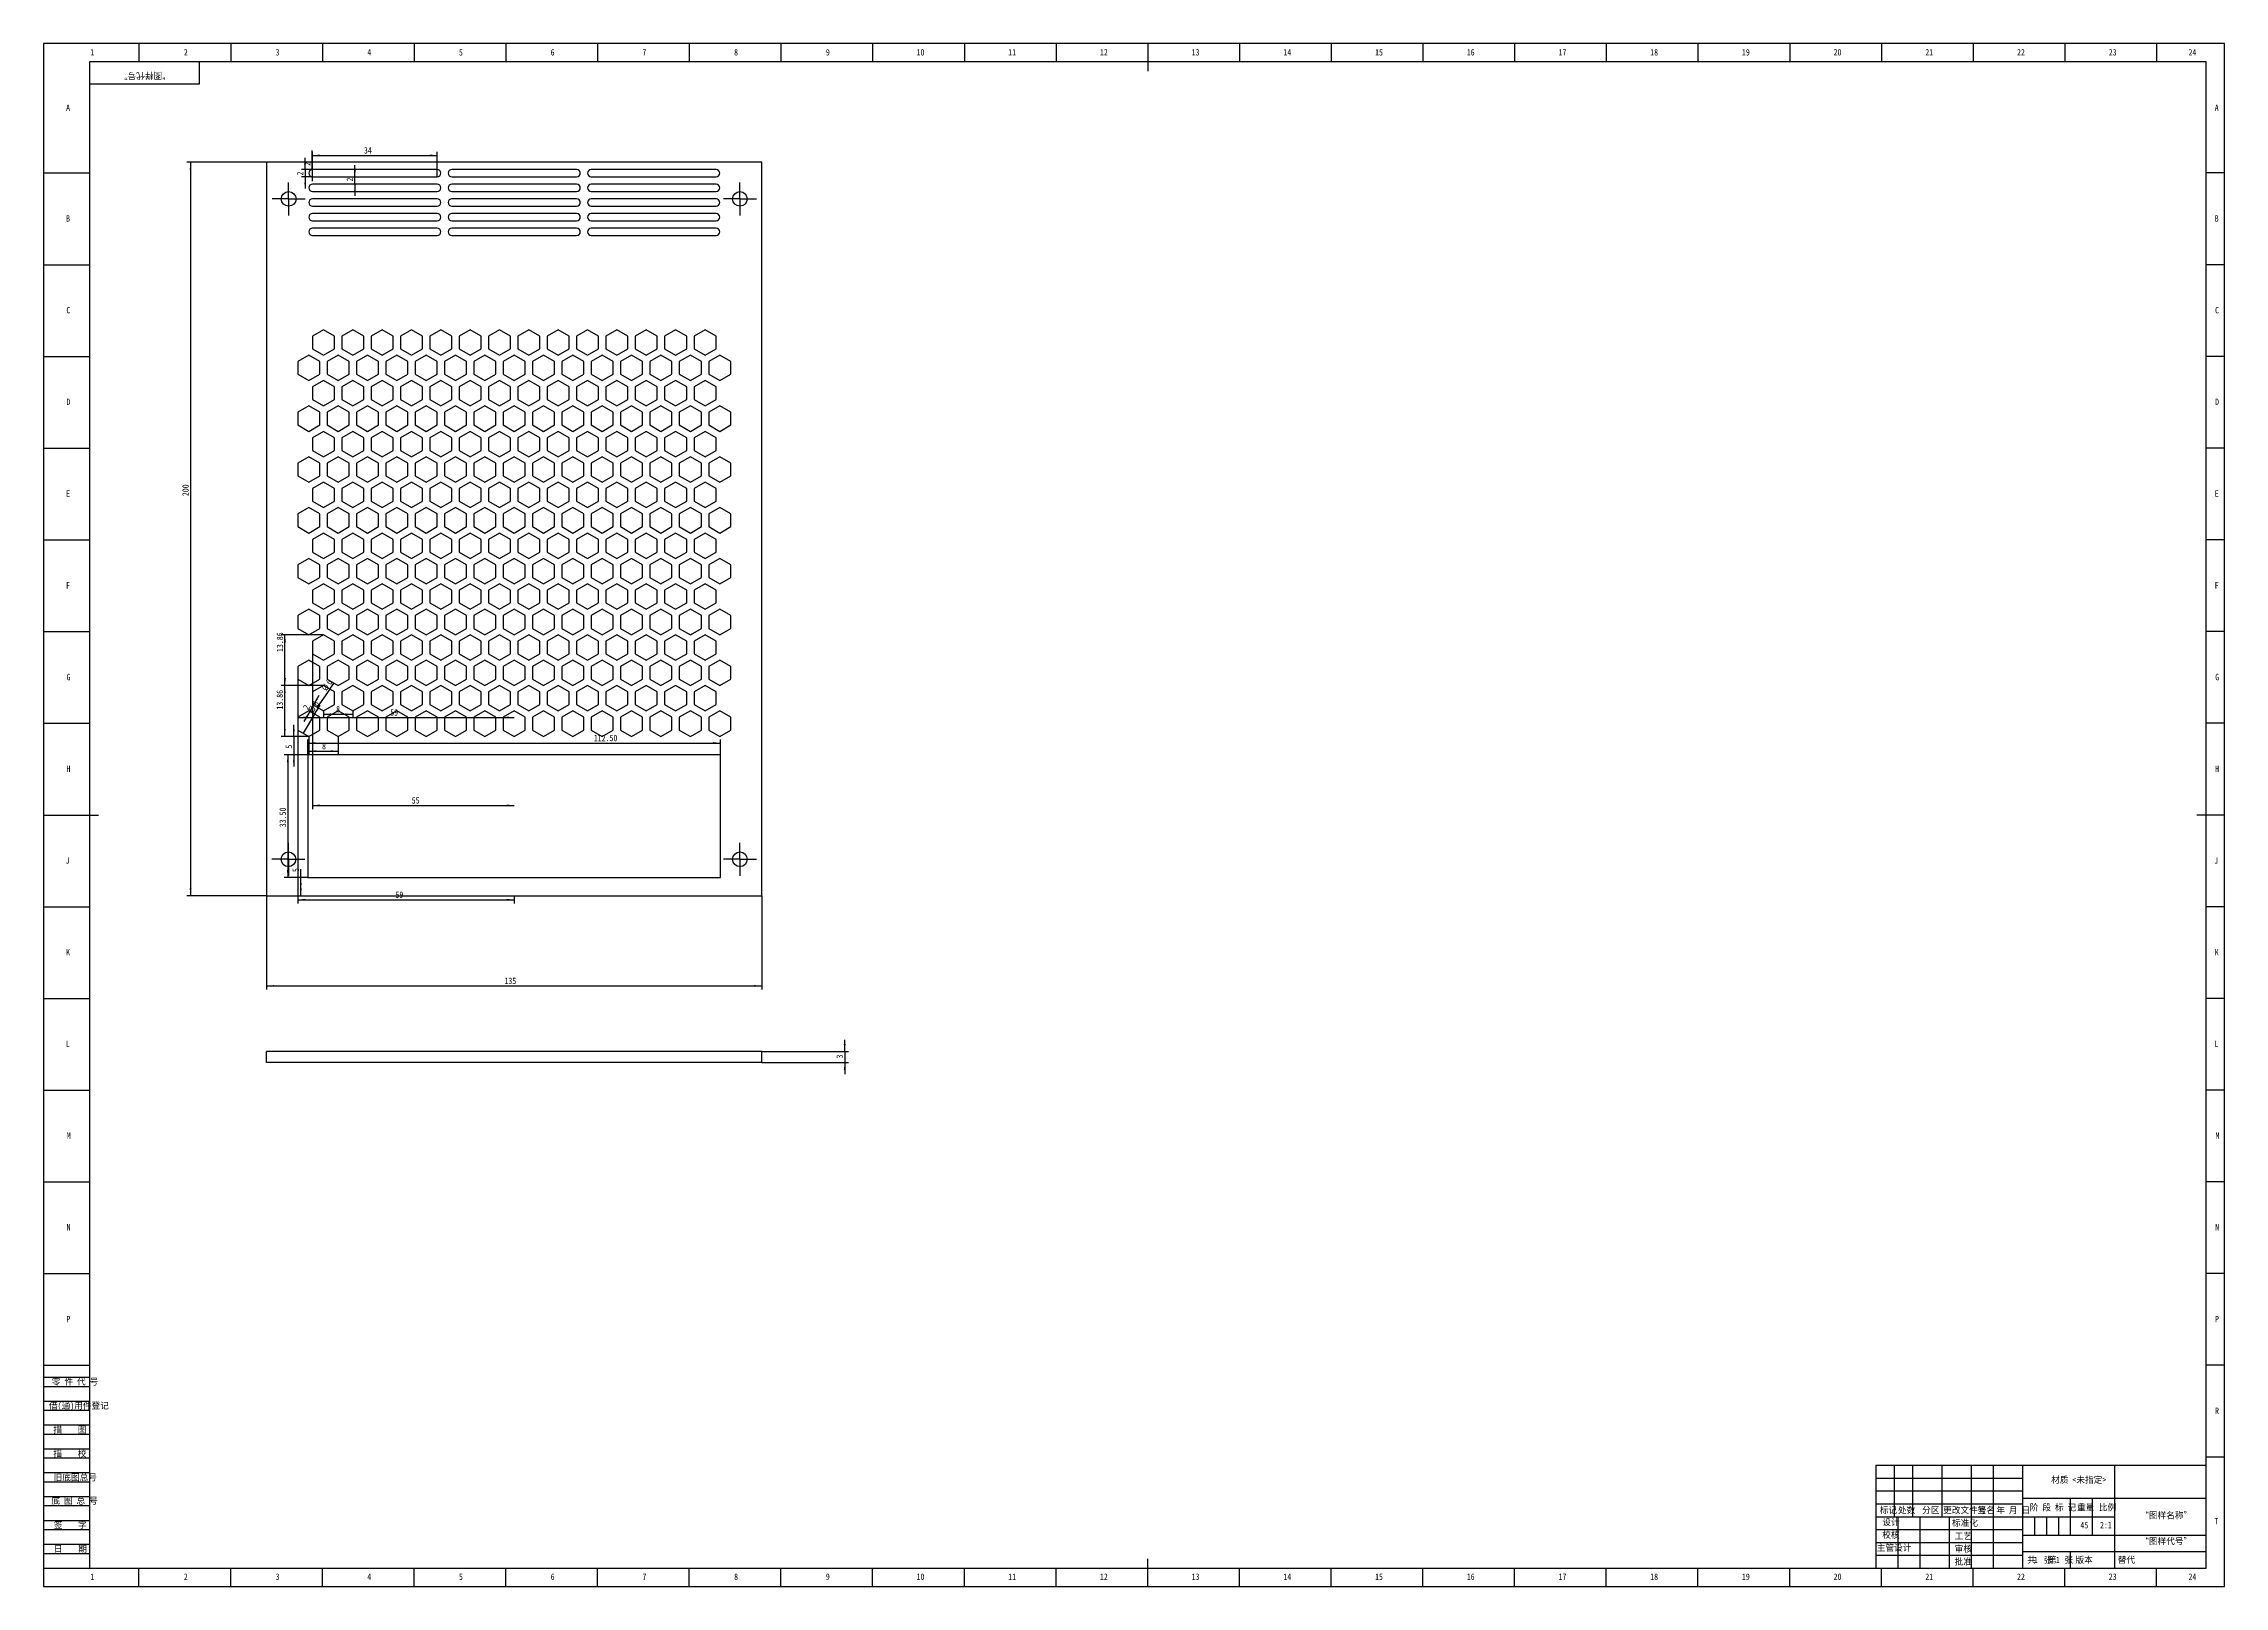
# Model space of a CAD drawing. Header units: millimetres. Extents: x 0 to 594, y 0 to 421.
import ezdxf

# ---------------------------------------------------------------- set-up
doc = ezdxf.new("R2010")
doc.units = ezdxf.units.MM
doc.header["$LTSCALE"] = 0.5
doc.linetypes.add('CENTERX2', pattern=[20.32, 12.7, -2.54, 2.54, -2.54])
for name, color, linetype in [('中心线', 1, 'CENTERX2'), ('尺寸线', 3, 'Continuous'), ('符号', 2, 'Continuous'), ('细实线', 4, 'Continuous')]:
    doc.layers.add(name, color=color, linetype=linetype)
doc.layers.add('粗实线', color=7, linetype='Continuous', lineweight=25)
doc.styles.add('SLDTEXTSTYLE0', font='HYSWLONGFANGSONG.TTF', dxfattribs={"bigfont": 'bigfont'})
doc.styles.add('SLDTEXTSTYLE1', font='HYSWLONGFANGSONG.TTF')
doc.styles.add('SLDTEXTSTYLE2', font='长仿宋体', dxfattribs={"bigfont": 'bigfont'})
doc.dimstyles.new('SLDDIMSTYLE0', dxfattribs={"dimtxt": 1.75, "dimasz": 2.04, "dimexe": 0, "dimexo": 0.0625, "dimgap": 0.4375, "dimtad": 2, "dimrnd": 1e-09, "dimzin": 12, "dimdsep": 46, "dimtxsty": 'SLDTEXTSTYLE1', "dimsah": 1, "dimcen": 0.09, "dimadec": 0, "dimazin": 3, "dimtfac": 1, "dimtofl": 0, "dimtmove": 0, "dimatfit": 3, "dimfxl": 1, "dimfrac": 2, "dimtolj": 1, "dimtzin": 12, "dimarcsym": 0})
doc.dimstyles.new('SLDDIMSTYLE1', dxfattribs={"dimtxt": 1.75, "dimasz": 2.04, "dimexe": 0, "dimexo": 0.0625, "dimgap": 0.4375, "dimtad": 2, "dimrnd": 1e-09, "dimzin": 4, "dimdsep": 46, "dimtxsty": 'SLDTEXTSTYLE1', "dimsah": 1, "dimcen": 0.09, "dimadec": 0, "dimazin": 1, "dimtfac": 1, "dimtofl": 0, "dimtmove": 0, "dimatfit": 3, "dimfxl": 1, "dimfrac": 2, "dimtolj": 1, "dimtzin": 12, "dimarcsym": 0})
doc.dimstyles.new('SLDDIMSTYLE2', dxfattribs={"dimtxt": 1.75, "dimasz": 2.04, "dimexe": 0, "dimexo": 0.0625, "dimgap": 0.4375, "dimtad": 2, "dimrnd": 1e-09, "dimzin": 12, "dimdsep": 46, "dimtxsty": 'SLDTEXTSTYLE1', "dimblk1": 'NONE', "dimsah": 1, "dimcen": 0, "dimadec": 0, "dimazin": 3, "dimtfac": 1, "dimtmove": 0, "dimatfit": 3, "dimldrblk": 'NONE', "dimfxl": 1, "dimfrac": 2, "dimtolj": 1, "dimtzin": 12, "dimarcsym": 0})
doc.dimstyles.new('SLDDIMSTYLE3', dxfattribs={"dimtxt": 1.75, "dimasz": 2.04, "dimexe": 0, "dimexo": 0.0625, "dimgap": 0.4375, "dimtad": 2, "dimrnd": 1e-09, "dimzin": 12, "dimdsep": 46, "dimtxsty": 'SLDTEXTSTYLE1', "dimsah": 1, "dimcen": 0.09, "dimadec": 0, "dimazin": 3, "dimtfac": 1, "dimtmove": 0, "dimatfit": 0, "dimfxl": 1, "dimfrac": 2, "dimtolj": 1, "dimtzin": 12, "dimarcsym": 0})

msp = doc.modelspace()

# ---------------------------------------------------------------- texts
at = {"layer": '符号', "char_height": 1.75}
for s, insert, attachment_point, style in [('1', (13.272, 419.016), 2, 'SLDTEXTSTYLE1'), ('2', (38.772, 419.016), 2, 'SLDTEXTSTYLE1'), ('3', (63.772, 419.016), 2, 'SLDTEXTSTYLE1'), ('4', (88.772, 419.016), 2, 'SLDTEXTSTYLE1'), ('5', (113.772, 419.016), 2, 'SLDTEXTSTYLE1'), ('6', (138.773, 419.016), 2, 'SLDTEXTSTYLE1'), ('7', (163.773, 419.016), 2, 'SLDTEXTSTYLE1'), ('8', (188.773, 419.016), 2, 'SLDTEXTSTYLE1'), ('9', (213.773, 419.016), 2, 'SLDTEXTSTYLE1'), ('10', (239.044, 419.016), 2, 'SLDTEXTSTYLE1'), ('11', (264.044, 419.016), 2, 'SLDTEXTSTYLE1'), ('12', (289.044, 419.016), 2, 'SLDTEXTSTYLE1'), ('13', (314.044, 419.016), 2, 'SLDTEXTSTYLE1'), ('14', (339.044, 419.016), 2, 'SLDTEXTSTYLE1'), ('15', (364.044, 419.016), 2, 'SLDTEXTSTYLE1'), ('16', (389.046, 419.016), 2, 'SLDTEXTSTYLE1'), ('17', (414.046, 419.016), 2, 'SLDTEXTSTYLE1'), ('18', (439.046, 419.016), 2, 'SLDTEXTSTYLE1'), ('19', (464.046, 419.016), 2, 'SLDTEXTSTYLE1'), ('20', (489.044, 419.016), 2, 'SLDTEXTSTYLE1'), ('21', (514.044, 419.016), 2, 'SLDTEXTSTYLE1'), ('22', (539.044, 419.016), 2, 'SLDTEXTSTYLE1'), ('23', (564.044, 419.016), 2, 'SLDTEXTSTYLE1'), ('24', (585.794, 419.016), 2, 'SLDTEXTSTYLE1'), ('A', (6.66, 403.891), 2, 'SLDTEXTSTYLE1'), ('A', (592.41, 403.891), 2, 'SLDTEXTSTYLE1'), ('B', (6.66, 373.733), 2, 'SLDTEXTSTYLE1'), ('B', (592.41, 373.733), 2, 'SLDTEXTSTYLE1'), ('C', (6.741, 348.733), 2, 'SLDTEXTSTYLE1'), ('C', (592.491, 348.733), 2, 'SLDTEXTSTYLE1'), ('D', (6.742, 323.733), 2, 'SLDTEXTSTYLE1'), ('D', (592.492, 323.733), 2, 'SLDTEXTSTYLE1'), ('E', (6.659, 298.733), 2, 'SLDTEXTSTYLE1'), ('E', (592.409, 298.733), 2, 'SLDTEXTSTYLE1'), ('F', (6.639, 273.733), 2, 'SLDTEXTSTYLE1'), ('F', (592.389, 273.733), 2, 'SLDTEXTSTYLE1'), ('G', (6.797, 248.733), 2, 'SLDTEXTSTYLE1'), ('G', (592.547, 248.733), 2, 'SLDTEXTSTYLE1'), ('H', (6.742, 223.733), 2, 'SLDTEXTSTYLE1'), ('H', (592.492, 223.733), 2, 'SLDTEXTSTYLE1'), ('J', (6.508, 198.733), 2, 'SLDTEXTSTYLE1'), ('J', (592.258, 198.733), 2, 'SLDTEXTSTYLE1'), ('K', (6.66, 173.733), 2, 'SLDTEXTSTYLE1'), ('K', (592.41, 173.733), 2, 'SLDTEXTSTYLE1'), ('L', (6.59, 148.733), 2, 'SLDTEXTSTYLE1'), ('L', (592.34, 148.733), 2, 'SLDTEXTSTYLE1'), ('M', (6.853, 123.733), 2, 'SLDTEXTSTYLE1'), ('M', (592.603, 123.733), 2, 'SLDTEXTSTYLE1'), ('N', (6.802, 98.733), 2, 'SLDTEXTSTYLE1'), ('N', (592.552, 98.733), 2, 'SLDTEXTSTYLE1'), ('P', (6.722, 73.733), 2, 'SLDTEXTSTYLE1'), ('P', (592.472, 73.733), 2, 'SLDTEXTSTYLE1'), ('零 件 代 号', (2.241, 56.68), 1, 'SLDTEXTSTYLE0'), ('借(通)用件登记', (1.466, 50.138), 1, 'SLDTEXTSTYLE0'), ('R', (592.492, 48.733), 2, 'SLDTEXTSTYLE1'), ('描    图', (7.176, 43.588), 2, 'SLDTEXTSTYLE0'), ('描    校', (7.16, 37.068), 2, 'SLDTEXTSTYLE0'), ('旧底图总号', (2.73, 30.6), 1, 'SLDTEXTSTYLE0'), ('材质 <未指定>', (554.792, 29.929), 2, 'SLDTEXTSTYLE0'), ('底 图 总 号', (2.106, 24.217), 1, 'SLDTEXTSTYLE0'), ('  签    字', (6.197, 17.596), 2, 'SLDTEXTSTYLE0'), ('标记', (502.911, 21.653), 2, 'SLDTEXTSTYLE0'), ('设计', (503.614, 18.383), 2, 'SLDTEXTSTYLE0'), ('处数', (507.879, 21.653), 2, 'SLDTEXTSTYLE0'), ('分区', (514.458, 21.653), 2, 'SLDTEXTSTYLE0'), ('更改文件号', (523.736, 21.653), 2, 'SLDTEXTSTYLE0'), ('标准化', (523.784, 18.179), 2, 'SLDTEXTSTYLE0'), ('签名', (529.573, 21.653), 2, 'SLDTEXTSTYLE0'), ('年 月 日', (536.954, 21.653), 2, 'SLDTEXTSTYLE0'), ('阶 段 标 记', (547.768, 22.405), 2, 'SLDTEXTSTYLE0'), ('重量', (556.701, 22.405), 2, 'SLDTEXTSTYLE0'), ('比例', (562.647, 22.405), 2, 'SLDTEXTSTYLE0'), ('“图样名称”', (578.639, 20.255), 2, 'SLDTEXTSTYLE0'), ('T', (592.328, 18.641), 2, 'SLDTEXTSTYLE1'), ('校核', (503.588, 14.928), 2, 'SLDTEXTSTYLE0'), ('工艺', (523.34, 14.615), 2, 'SLDTEXTSTYLE0'), ('45', (556.332, 17.579), 2, 'SLDTEXTSTYLE1'), ('2:1', (562.219, 17.579), 2, 'SLDTEXTSTYLE1'), ('“图样代号”', (578.641, 13.183), 2, 'SLDTEXTSTYLE0'), ('  日    期', (6.235, 11.117), 2, 'SLDTEXTSTYLE0'), ('主管设计', (504.463, 11.415), 2, 'SLDTEXTSTYLE0'), ('批准', (523.331, 7.608), 2, 'SLDTEXTSTYLE0'), ('审核', (523.34, 11.125), 2, 'SLDTEXTSTYLE0'), ('共  张 ', (544.173, 8.094), 2, 'SLDTEXTSTYLE0'), ('1', (542.555, 8.094), 1, 'SLDTEXTSTYLE1'), ('第  张', (549.838, 8.094), 2, 'SLDTEXTSTYLE0'), ('1', (548.568, 8.094), 1, 'SLDTEXTSTYLE1'), ('版本', (556.263, 8.094), 2, 'SLDTEXTSTYLE0'), ('替代', (565.426, 8.094), 1, 'SLDTEXTSTYLE0'), ('1', (13.272, 3.516), 2, 'SLDTEXTSTYLE1'), ('2', (38.772, 3.516), 2, 'SLDTEXTSTYLE1'), ('3', (63.772, 3.516), 2, 'SLDTEXTSTYLE1'), ('4', (88.772, 3.516), 2, 'SLDTEXTSTYLE1'), ('5', (113.772, 3.516), 2, 'SLDTEXTSTYLE1'), ('6', (138.773, 3.516), 2, 'SLDTEXTSTYLE1'), ('7', (163.773, 3.516), 2, 'SLDTEXTSTYLE1'), ('8', (188.773, 3.516), 2, 'SLDTEXTSTYLE1'), ('9', (213.773, 3.516), 2, 'SLDTEXTSTYLE1'), ('10', (239.044, 3.516), 2, 'SLDTEXTSTYLE1'), ('11', (264.044, 3.516), 2, 'SLDTEXTSTYLE1'), ('12', (289.044, 3.516), 2, 'SLDTEXTSTYLE1'), ('13', (314.044, 3.516), 2, 'SLDTEXTSTYLE1'), ('14', (339.044, 3.516), 2, 'SLDTEXTSTYLE1'), ('15', (364.044, 3.516), 2, 'SLDTEXTSTYLE1'), ('16', (389.046, 3.516), 2, 'SLDTEXTSTYLE1'), ('17', (414.046, 3.516), 2, 'SLDTEXTSTYLE1'), ('18', (439.046, 3.516), 2, 'SLDTEXTSTYLE1'), ('19', (464.046, 3.516), 2, 'SLDTEXTSTYLE1'), ('20', (489.044, 3.516), 2, 'SLDTEXTSTYLE1'), ('21', (514.044, 3.516), 2, 'SLDTEXTSTYLE1'), ('22', (539.044, 3.516), 2, 'SLDTEXTSTYLE1'), ('23', (564.044, 3.516), 2, 'SLDTEXTSTYLE1'), ('24', (585.794, 3.516), 2, 'SLDTEXTSTYLE1')]:
    msp.add_mtext(s, dxfattribs=dict(at, insert=insert, attachment_point=attachment_point, style=style))
at = {"layer": '符号', "insert": (27.605, 410.869), "char_height": 1.75, "attachment_point": 2, "rotation": 180, "style": 'SLDTEXTSTYLE2'}
msp.add_mtext('“图样代号”', dxfattribs=at)

# ---------------------------------------------------------------- blocks, each defined once
blk = doc.blocks.new('_D')
at = {"layer": '尺寸线'}
for p, q in [((60.8, 188.18), (60.8, 162.66)), ((195.8, 188.18), (195.8, 162.66)), ((60.8, 163.66), (195.8, 163.66))]:
    blk.add_line(p, q, dxfattribs=at)
for points in [[(60.8, 163.66), (62.84, 163.41), (62.84, 163.91)], [(195.8, 163.66), (193.76, 163.91), (193.76, 163.41)]]:
    blk.add_solid(points, dxfattribs=at)
at = {"layer": '尺寸线', "insert": (125.63, 165.92), "char_height": 1.75, "attachment_point": 1, "style": 'SLDTEXTSTYLE1'}
blk.add_mtext('135', dxfattribs=at)
blk = doc.blocks.new('_D_1')
at = {"layer": '尺寸线'}
for p, q in [((60.8, 388.18), (39.06, 388.18)), ((40.06, 388.18), (40.06, 188.18)), ((60.8, 188.18), (39.06, 188.18))]:
    blk.add_line(p, q, dxfattribs=at)
for points in [[(40.06, 388.18), (39.81, 386.14), (40.32, 386.14)], [(40.06, 188.18), (40.32, 190.22), (39.81, 190.22)]]:
    blk.add_solid(points, dxfattribs=at)
at = {"layer": '尺寸线', "insert": (37.81, 297.16), "char_height": 1.75, "attachment_point": 1, "rotation": 90, "style": 'SLDTEXTSTYLE1'}
blk.add_mtext('200', dxfattribs=at)
blk = doc.blocks.new('_D_2')
at = {"layer": '尺寸线'}
for p, q in [((72.05, 226.68), (72.05, 230.87)), ((72.05, 229.87), (184.55, 229.87)), ((184.55, 226.68), (184.55, 230.87))]:
    blk.add_line(p, q, dxfattribs=at)
for points in [[(72.05, 229.87), (74.09, 229.61), (74.09, 230.12)], [(184.55, 229.87), (182.51, 230.12), (182.51, 229.61)]]:
    blk.add_solid(points, dxfattribs=at)
at = {"layer": '尺寸线', "insert": (149.98, 232.12), "char_height": 1.75, "attachment_point": 1, "style": 'SLDTEXTSTYLE1'}
blk.add_mtext('112.50', dxfattribs=at)
blk = doc.blocks.new('_D_3')
at = {"layer": '尺寸线'}
for p, q in [((72.05, 226.68), (65.57, 226.68)), ((66.57, 226.68), (66.57, 193.18)), ((72.05, 193.18), (65.57, 193.18))]:
    blk.add_line(p, q, dxfattribs=at)
for points in [[(66.57, 226.68), (66.31, 224.64), (66.82, 224.64)], [(66.57, 193.18), (66.82, 195.22), (66.31, 195.22)]]:
    blk.add_solid(points, dxfattribs=at)
at = {"layer": '尺寸线', "insert": (64.31, 206.93), "char_height": 1.75, "attachment_point": 1, "rotation": 90, "style": 'SLDTEXTSTYLE1'}
blk.add_mtext('33.50', dxfattribs=at)
blk = doc.blocks.new('_D_4')
at = {"layer": '尺寸线'}
for p, q in [((72.05, 193.18), (69.12, 193.18)), ((70.12, 193.18), (70.12, 195.48)), ((70.12, 188.18), (70.12, 193.18))]:
    blk.add_line(p, q, dxfattribs=at)
for points in [[(70.12, 193.18), (69.86, 191.14), (70.37, 191.14)], [(70.12, 188.18), (70.37, 190.22), (69.86, 190.22)]]:
    blk.add_solid(points, dxfattribs=at)
at = {"layer": '尺寸线', "insert": (67.86, 194.71), "char_height": 1.75, "attachment_point": 1, "rotation": 90, "style": 'SLDTEXTSTYLE1'}
blk.add_mtext('5', dxfattribs=at)
blk = doc.blocks.new('_D_5')
at = {"layer": '尺寸线'}
for q in [(75.38, 240.16), (70.73, 232.59)]:
    blk.add_line((73.87, 237.7), q, dxfattribs=at)
blk.add_solid([(73.87, 237.7), (75.16, 239.31), (74.72, 239.57)], dxfattribs=at)
at = {"layer": '尺寸线', "char_height": 1.75, "attachment_point": 1, "rotation": 58.43422, "style": 'SLDTEXTSTYLE1'}
for s, insert in [('%%c', (72.02, 238.91)), ('6', (73.1, 240.66))]:
    blk.add_mtext(s, dxfattribs=dict(at, insert=insert))
blk = doc.blocks.new('_None')
blk = doc.blocks.new('_D_6')
at = {"layer": '尺寸线'}
blk.add_line((69.3, 236.83), (128.3, 236.83), dxfattribs=at)
for points in [[(69.3, 236.83), (71.34, 236.58), (71.34, 237.09)], [(128.3, 236.83), (126.26, 237.09), (126.26, 236.58)]]:
    blk.add_solid(points, dxfattribs=at)
at = {"layer": '尺寸线', "insert": (94.48, 239.09), "char_height": 1.75, "attachment_point": 1, "style": 'SLDTEXTSTYLE1'}
blk.add_mtext('59', dxfattribs=at)
blk = doc.blocks.new('_D_7')
at = {"layer": '尺寸线'}
for p, q in [((68.22, 231.68), (68.22, 234.86)), ((72.3, 231.68), (67.22, 231.68)), ((72.05, 226.68), (67.22, 226.68)), ((68.22, 231.68), (68.22, 226.68)), ((68.22, 226.68), (68.22, 223.51))]:
    blk.add_line(p, q, dxfattribs=at)
for points in [[(68.22, 231.68), (68.48, 233.72), (67.97, 233.72)], [(68.22, 226.68), (67.97, 224.64), (68.48, 224.64)]]:
    blk.add_solid(points, dxfattribs=at)
at = {"layer": '尺寸线', "insert": (65.97, 228.34), "char_height": 1.75, "attachment_point": 1, "rotation": 90, "style": 'SLDTEXTSTYLE1'}
blk.add_mtext('5', dxfattribs=at)
blk = doc.blocks.new('_D_8')
at = {"layer": '尺寸线'}
for p, q in [((72.3, 231.68), (72.3, 226.65)), ((72.3, 227.65), (80.3, 227.65)), ((80.3, 231.68), (80.3, 226.65))]:
    blk.add_line(p, q, dxfattribs=at)
for points in [[(72.3, 227.65), (74.34, 227.39), (74.34, 227.9)], [(80.3, 227.65), (78.26, 227.9), (78.26, 227.39)]]:
    blk.add_solid(points, dxfattribs=at)
at = {"layer": '尺寸线', "insert": (75.9, 229.9), "char_height": 1.75, "attachment_point": 1, "style": 'SLDTEXTSTYLE1'}
blk.add_mtext('8', dxfattribs=at)
blk = doc.blocks.new('_D_9')
at = {"layer": '尺寸线'}
for p, q in [((69.3, 247.27), (69.3, 186.16)), ((69.3, 187.16), (128.3, 187.16)), ((128.3, 188.18), (128.3, 186.16))]:
    blk.add_line(p, q, dxfattribs=at)
for points in [[(69.3, 187.16), (71.34, 186.9), (71.34, 187.41)], [(128.3, 187.16), (126.26, 187.41), (126.26, 186.9)]]:
    blk.add_solid(points, dxfattribs=at)
at = {"layer": '尺寸线', "insert": (95.92, 189.41), "char_height": 1.75, "attachment_point": 1, "style": 'SLDTEXTSTYLE1'}
blk.add_mtext('59', dxfattribs=at)
blk = doc.blocks.new('_D_10')
at = {"layer": '尺寸线'}
for p, q in [((72.3, 245.54), (64.75, 245.54)), ((65.75, 231.68), (65.75, 245.54)), ((72.3, 231.68), (64.75, 231.68))]:
    blk.add_line(p, q, dxfattribs=at)
for points in [[(65.75, 245.54), (65.49, 243.5), (66, 243.5)], [(65.75, 231.68), (66, 233.72), (65.49, 233.72)]]:
    blk.add_solid(points, dxfattribs=at)
at = {"layer": '尺寸线', "insert": (63.49, 238.98), "char_height": 1.75, "attachment_point": 1, "rotation": 90, "style": 'SLDTEXTSTYLE1'}
blk.add_mtext('13.86', dxfattribs=at)
blk = doc.blocks.new('_D_11')
at = {"layer": '尺寸线'}
for q in [(74.59, 239.61), (79.01, 245.97)]:
    blk.add_line((78.01, 244.54), q, dxfattribs=at)
blk.add_solid([(78.01, 244.54), (79.39, 246.07), (78.97, 246.36)], dxfattribs=at)
at = {"layer": '尺寸线', "char_height": 1.75, "attachment_point": 1, "rotation": 55.20701, "style": 'SLDTEXTSTYLE1'}
for s, insert in [('%%c', (75.61, 244.89)), ('6', (76.79, 246.57))]:
    blk.add_mtext(s, dxfattribs=dict(at, insert=insert))
blk = doc.blocks.new('_D_12')
at = {"layer": '尺寸线'}
for p, q in [((72.55, 238.47), (70.97, 235.72)), ((73.55, 240.2), (72.55, 238.47)), ((73.55, 240.2), (75.14, 242.95))]:
    blk.add_line(p, q, dxfattribs=at)
for points in [[(72.55, 238.47), (71.31, 236.83), (71.75, 236.57)], [(73.55, 240.2), (74.79, 241.84), (74.35, 242.09)]]:
    blk.add_solid(points, dxfattribs=at)
at = {"layer": '尺寸线', "insert": (70.59, 239.58), "char_height": 1.75, "attachment_point": 1, "rotation": 60, "style": 'SLDTEXTSTYLE1'}
blk.add_mtext('2', dxfattribs=at)
blk = doc.blocks.new('_D_13')
at = {"layer": '尺寸线'}
for p, q in [((73.3, 254.2), (73.3, 211.86)), ((73.3, 212.86), (128.3, 212.86))]:
    blk.add_line(p, q, dxfattribs=at)
for points in [[(73.3, 212.86), (75.34, 212.61), (75.34, 213.11)], [(128.3, 212.86), (126.26, 213.11), (126.26, 212.61)]]:
    blk.add_solid(points, dxfattribs=at)
at = {"layer": '尺寸线', "insert": (100.35, 215.12), "char_height": 1.75, "attachment_point": 1, "style": 'SLDTEXTSTYLE1'}
blk.add_mtext('55', dxfattribs=at)
blk = doc.blocks.new('_D_14')
at = {"layer": '尺寸线'}
for p, q in [((76.3, 259.39), (64.8, 259.39)), ((65.8, 245.54), (65.8, 259.39)), ((76.3, 245.54), (64.8, 245.54))]:
    blk.add_line(p, q, dxfattribs=at)
for points in [[(65.8, 259.39), (65.54, 257.35), (66.05, 257.35)], [(65.8, 245.54), (66.05, 247.58), (65.54, 247.58)]]:
    blk.add_solid(points, dxfattribs=at)
at = {"layer": '尺寸线', "insert": (63.54, 254.68), "char_height": 1.75, "attachment_point": 1, "rotation": 90, "style": 'SLDTEXTSTYLE1'}
blk.add_mtext('13.86', dxfattribs=at)
blk = doc.blocks.new('_D_15')
at = {"layer": '尺寸线'}
for p, q in [((76.3, 238.61), (76.3, 236.7)), ((84.3, 238.61), (84.3, 236.7)), ((76.3, 237.7), (84.3, 237.7))]:
    blk.add_line(p, q, dxfattribs=at)
for points in [[(76.3, 237.7), (78.34, 237.45), (78.34, 237.95)], [(84.3, 237.7), (82.26, 237.95), (82.26, 237.45)]]:
    blk.add_solid(points, dxfattribs=at)
at = {"layer": '尺寸线', "insert": (79.73, 239.96), "char_height": 1.75, "attachment_point": 1, "style": 'SLDTEXTSTYLE1'}
blk.add_mtext('8', dxfattribs=at)
blk = doc.blocks.new('_D_16')
at = {"layer": '尺寸线'}
for p, q in [((71.31, 386.18), (71.31, 389.36)), ((73.3, 386.18), (70.31, 386.18)), ((73.3, 384.18), (70.31, 384.18)), ((71.31, 386.18), (71.31, 384.18)), ((71.31, 384.18), (71.31, 381.01))]:
    blk.add_line(p, q, dxfattribs=at)
for points in [[(71.31, 386.18), (71.56, 388.22), (71.06, 388.22)], [(71.31, 384.18), (71.06, 382.14), (71.56, 382.14)]]:
    blk.add_solid(points, dxfattribs=at)
at = {"layer": '尺寸线', "insert": (69.05, 384.56), "char_height": 1.75, "attachment_point": 1, "rotation": 90, "style": 'SLDTEXTSTYLE1'}
blk.add_mtext('2', dxfattribs=at)
blk = doc.blocks.new('_D_17')
at = {"layer": '尺寸线'}
for p, q in [((73.24, 388.18), (73.24, 391.36)), ((73.24, 386.18), (73.24, 388.18)), ((73.3, 386.18), (72.24, 386.18)), ((73.24, 386.18), (73.24, 383.01))]:
    blk.add_line(p, q, dxfattribs=at)
for points in [[(73.24, 388.18), (73.49, 390.22), (72.99, 390.22)], [(73.24, 386.18), (72.99, 384.14), (73.49, 384.14)]]:
    blk.add_solid(points, dxfattribs=at)
at = {"layer": '尺寸线', "insert": (70.98, 387.17), "char_height": 1.75, "attachment_point": 1, "rotation": 90, "style": 'SLDTEXTSTYLE1'}
blk.add_mtext('2', dxfattribs=at)
blk = doc.blocks.new('_D_18')
at = {"layer": '尺寸线'}
for p, q in [((73.3, 384.18), (73.3, 391.02)), ((73.3, 390.02), (107.3, 390.02)), ((107.3, 384.18), (107.3, 391.02))]:
    blk.add_line(p, q, dxfattribs=at)
for points in [[(73.3, 390.02), (75.34, 389.77), (75.34, 390.27)], [(107.3, 390.02), (105.26, 390.27), (105.26, 389.77)]]:
    blk.add_solid(points, dxfattribs=at)
at = {"layer": '尺寸线', "insert": (87.33, 392.28), "char_height": 1.75, "attachment_point": 1, "style": 'SLDTEXTSTYLE1'}
blk.add_mtext('34', dxfattribs=at)
blk = doc.blocks.new('_D_19')
at = {"layer": '尺寸线'}
for p, q in [((84.86, 384.18), (84.86, 387.36)), ((84.86, 382.18), (84.86, 384.18)), ((84.86, 382.18), (84.86, 379.01))]:
    blk.add_line(p, q, dxfattribs=at)
for points in [[(84.86, 384.18), (85.12, 386.22), (84.61, 386.22)], [(84.86, 382.18), (84.61, 380.14), (85.12, 380.14)]]:
    blk.add_solid(points, dxfattribs=at)
at = {"layer": '尺寸线', "insert": (82.61, 382.91), "char_height": 1.75, "attachment_point": 1, "rotation": 90, "style": 'SLDTEXTSTYLE1'}
blk.add_mtext('2', dxfattribs=at)
blk = doc.blocks.new('SW_CENTERMARKSYMBOL_0')
at = {"layer": '中心线', "color": 0}
for p, q in [((-2.5, 0), (-4.5, 0)), ((0, 0), (-2.5, 0)), ((0, 2.5), (0, 4.5)), ((0, 0), (0, 2.5)), ((0, 0), (0, -2.5)), ((0, 0), (2.5, 0)), ((2.5, 0), (4.5, 0)), ((0, -2.5), (0, -4.5))]:
    blk.add_line(p, q, dxfattribs=at)
blk = doc.blocks.new('SW_CENTERMARKSYMBOL_1')
at = {"layer": '中心线', "color": 0}
for p, q in [((-2.5, 0), (-4.5, 0)), ((0, 0), (-2.5, 0)), ((0, 2.5), (0, 4.5)), ((0, 0), (0, 2.5)), ((0, 0), (0, -2.5)), ((0, 0), (2.5, 0)), ((2.5, 0), (4.5, 0)), ((0, -2.5), (0, -4.5))]:
    blk.add_line(p, q, dxfattribs=at)
blk = doc.blocks.new('SW_CENTERMARKSYMBOL_2')
at = {"layer": '中心线', "color": 0}
for p, q in [((-2.5, 0), (-4.5, 0)), ((0, 0), (-2.5, 0)), ((0, 2.5), (0, 4.5)), ((0, 0), (0, 2.5)), ((0, 0), (0, -2.5)), ((0, 0), (2.5, 0)), ((2.5, 0), (4.5, 0)), ((0, -2.5), (0, -4.5))]:
    blk.add_line(p, q, dxfattribs=at)
blk = doc.blocks.new('SW_CENTERMARKSYMBOL_3')
at = {"layer": '中心线', "color": 0}
for p, q in [((-2.5, 0), (-4.5, 0)), ((0, 0), (-2.5, 0)), ((0, 2.5), (0, 4.5)), ((0, 0), (0, 2.5)), ((0, 0), (0, -2.5)), ((0, 0), (2.5, 0)), ((2.5, 0), (4.5, 0)), ((0, -2.5), (0, -4.5))]:
    blk.add_line(p, q, dxfattribs=at)
blk = doc.blocks.new('_D_20')
at = {"layer": '尺寸线'}
for p, q in [((218.39, 145.76), (218.39, 148.94)), ((195.8, 145.76), (219.39, 145.76)), ((195.8, 142.76), (219.39, 142.76)), ((218.39, 145.76), (218.39, 142.76)), ((218.39, 142.76), (218.39, 139.59))]:
    blk.add_line(p, q, dxfattribs=at)
for points in [[(218.39, 145.76), (218.64, 147.8), (218.13, 147.8)], [(218.39, 142.76), (218.13, 140.72), (218.64, 140.72)]]:
    blk.add_solid(points, dxfattribs=at)
at = {"layer": '尺寸线', "insert": (216.13, 143.88), "char_height": 1.75, "attachment_point": 1, "rotation": 90, "style": 'SLDTEXTSTYLE1'}
blk.add_mtext('3', dxfattribs=at)

# ---------------------------------------------------------------- dimensions: what is measured, and where the dimension line sits
at = {"layer": '尺寸线'}
for base, p1, p2, angle, dimstyle, picture, middle in [((38.979, 188.182), (60.803, 388.182), (60.803, 188.182), 90, 'SLDDIMSTYLE0', '_D_1', (38.979, 298.309)), ((72.157, 388.182), (73.303, 386.182), (60.803, 388.182), 90, 'SLDDIMSTYLE3', '_D_17', (72.157, 387.558)), ((70.226, 384.182), (73.303, 386.182), (73.303, 384.182), 90, 'SLDDIMSTYLE3', '_D_16', (70.226, 384.943)), ((83.782, 384.182), (73.303, 382.182), (73.303, 384.182), 90, 'SLDDIMSTYLE3', '_D_19', (83.782, 383.297)), ((64.713, 259.395), (76.303, 245.538), (76.303, 259.395), 90, 'SLDDIMSTYLE0', '_D_14', (64.713, 256.597)), ((64.666, 245.538), (72.303, 231.682), (72.303, 245.538), 90, 'SLDDIMSTYLE0', '_D_10', (64.666, 240.901)), ((71.615, 239.007), (73.303, 240.342), (72.303, 238.61), 60, 'SLDDIMSTYLE3', '_D_12', (71.797, 239.321)), ((67.139, 226.682), (72.303, 231.682), (72.053, 226.682), 90, 'SLDDIMSTYLE3', '_D_7', (67.139, 228.726)), ((65.486, 193.182), (72.053, 226.682), (72.053, 193.182), 90, 'SLDDIMSTYLE1', '_D_3', (65.486, 208.851)), ((69.034, 193.182), (60.803, 188.182), (72.053, 193.182), 90, 'SLDDIMSTYLE0', '_D_4', (69.034, 195.095)), ((217.303, 142.764), (195.803, 145.764), (195.803, 142.764), 90, 'SLDDIMSTYLE3', '_D_20', (217.303, 144.264))]:
    dim = msp.add_linear_dim(base=base, p1=p1, p2=p2, angle=angle, dimstyle=dimstyle, dxfattribs=at)
    dim.commit()
    dim.dimension.update_dxf_attribs({"geometry": picture, "text_midpoint": middle, "dimtype": 160})
for base, p1, p2, dimstyle, picture, middle in [((107.303, 391.104), (73.303, 384.182), (107.303, 384.182), 'SLDDIMSTYLE0', '_D_18', (88.095, 391.104)), ((128.303, 213.942), (73.303, 254.199), (128.303, 188.182), 'SLDDIMSTYLE0', '_D_13', (101.123, 213.942)), ((128.303, 188.239), (69.303, 247.27), (128.303, 188.182), 'SLDDIMSTYLE0', '_D_9', (96.688, 188.239)), ((128.303, 237.917), (69.303, 236.878), (128.303, 188.182), 'SLDDIMSTYLE0', '_D_6', (95.252, 237.917)), ((84.303, 238.782), (76.303, 238.61), (84.303, 238.61), 'SLDDIMSTYLE3', '_D_15', (80.113, 238.782)), ((184.553, 230.951), (72.053, 226.682), (184.553, 226.682), 'SLDDIMSTYLE1', '_D_2', (152.282, 230.951)), ((80.303, 228.731), (72.303, 231.682), (80.303, 231.682), 'SLDDIMSTYLE3', '_D_8', (76.282, 228.731)), ((195.803, 164.742), (60.803, 188.182), (195.803, 188.182), 'SLDDIMSTYLE0', '_D', (126.78, 164.742))]:
    dim = msp.add_linear_dim(base=base, p1=p1, p2=p2, dimstyle=dimstyle, dxfattribs=at)
    dim.commit()
    dim.dimension.update_dxf_attribs({"geometry": picture, "text_midpoint": middle, "dimtype": 160})
for p1, p2, picture, middle in [((74.591, 239.611), (78.015, 244.538), '_D_11', (78.332, 244.995)), ((70.732, 232.59), (73.873, 237.702), '_D_5', (74.737, 239.108))]:
    dim = msp.add_diameter_dim_2p(p1=p1, p2=p2, dimstyle='SLDDIMSTYLE2', dxfattribs=at)
    dim.commit()
    dim.dimension.update_dxf_attribs({"geometry": picture, "text_midpoint": middle, "dimtype": 163})

# ---------------------------------------------------------------- linework, layer by layer
at = {"layer": '粗实线'}
for p, q in [((60.803, 388.182), (60.803, 188.182)), ((195.803, 388.182), (60.803, 388.182)), ((195.803, 188.182), (195.803, 388.182)), ((107.303, 386.182), (73.303, 386.182)), ((73.303, 384.182), (107.303, 384.182)), ((107.303, 382.182), (73.303, 382.182)), ((145.303, 386.182), (111.303, 386.182)), ((111.303, 384.182), (145.303, 384.182)), ((145.303, 382.182), (111.303, 382.182)), ((183.303, 386.182), (149.303, 386.182)), ((149.303, 384.182), (183.303, 384.182)), ((183.303, 382.182), (149.303, 382.182)), ((73.303, 380.182), (107.303, 380.182)), ((107.303, 378.182), (73.303, 378.182)), ((73.303, 376.182), (107.303, 376.182)), ((111.303, 380.182), (145.303, 380.182)), ((145.303, 378.182), (111.303, 378.182)), ((111.303, 376.182), (145.303, 376.182)), ((149.303, 380.182), (183.303, 380.182)), ((183.303, 378.182), (149.303, 378.182)), ((149.303, 376.182), (183.303, 376.182)), ((107.303, 374.182), (73.303, 374.182)), ((73.303, 372.182), (107.303, 372.182)), ((107.303, 370.182), (73.303, 370.182)), ((145.303, 374.182), (111.303, 374.182)), ((111.303, 372.182), (145.303, 372.182)), ((145.303, 370.182), (111.303, 370.182)), ((183.303, 374.182), (149.303, 374.182)), ((149.303, 372.182), (183.303, 372.182)), ((183.303, 370.182), (149.303, 370.182)), ((73.303, 368.182), (107.303, 368.182)), ((111.303, 368.182), (145.303, 368.182)), ((149.303, 368.182), (183.303, 368.182)), ((76.303, 342.533), (73.303, 340.801)), ((73.303, 340.801), (73.303, 337.337)), ((79.303, 340.801), (76.303, 342.533)), ((79.303, 337.337), (79.303, 340.801)), ((84.303, 342.533), (81.303, 340.801)), ((81.303, 340.801), (81.303, 337.337)), ((87.303, 340.801), (84.303, 342.533)), ((87.303, 337.337), (87.303, 340.801)), ((92.303, 342.533), (89.303, 340.801)), ((89.303, 340.801), (89.303, 337.337)), ((95.303, 340.801), (92.303, 342.533)), ((95.303, 337.337), (95.303, 340.801)), ((100.303, 342.533), (97.303, 340.801)), ((97.303, 340.801), (97.303, 337.337)), ((103.303, 340.801), (100.303, 342.533)), ((103.303, 337.337), (103.303, 340.801)), ((108.303, 342.533), (105.303, 340.801)), ((105.303, 340.801), (105.303, 337.337)), ((111.303, 340.801), (108.303, 342.533)), ((111.303, 337.337), (111.303, 340.801)), ((116.303, 342.533), (113.303, 340.801)), ((113.303, 340.801), (113.303, 337.337)), ((119.303, 340.801), (116.303, 342.533)), ((119.303, 337.337), (119.303, 340.801)), ((124.303, 342.533), (121.303, 340.801)), ((121.303, 340.801), (121.303, 337.337)), ((127.303, 340.801), (124.303, 342.533)), ((127.303, 337.337), (127.303, 340.801)), ((132.303, 342.533), (129.303, 340.801)), ((129.303, 340.801), (129.303, 337.337)), ((135.303, 340.801), (132.303, 342.533)), ((135.303, 337.337), (135.303, 340.801)), ((140.303, 342.533), (137.303, 340.801)), ((137.303, 340.801), (137.303, 337.337)), ((143.303, 340.801), (140.303, 342.533)), ((143.303, 337.337), (143.303, 340.801)), ((148.303, 342.533), (145.303, 340.801)), ((145.303, 340.801), (145.303, 337.337)), ((151.303, 340.801), (148.303, 342.533)), ((151.303, 337.337), (151.303, 340.801)), ((156.303, 342.533), (153.303, 340.801)), ((153.303, 340.801), (153.303, 337.337)), ((159.303, 340.801), (156.303, 342.533)), ((159.303, 337.337), (159.303, 340.801)), ((164.303, 342.533), (161.303, 340.801)), ((161.303, 340.801), (161.303, 337.337)), ((167.303, 340.801), (164.303, 342.533)), ((167.303, 337.337), (167.303, 340.801)), ((172.303, 342.533), (169.303, 340.801)), ((169.303, 340.801), (169.303, 337.337)), ((175.303, 340.801), (172.303, 342.533)), ((175.303, 337.337), (175.303, 340.801)), ((180.303, 342.533), (177.303, 340.801)), ((177.303, 340.801), (177.303, 337.337)), ((183.303, 340.801), (180.303, 342.533)), ((183.303, 337.337), (183.303, 340.801)), ((72.303, 335.605), (69.303, 333.873)), ((69.303, 333.873), (69.303, 330.409)), ((75.303, 333.873), (72.303, 335.605)), ((73.303, 337.337), (76.303, 335.605)), ((75.303, 330.409), (75.303, 333.873)), ((76.303, 335.605), (79.303, 337.337)), ((80.303, 335.605), (77.303, 333.873)), ((77.303, 333.873), (77.303, 330.409)), ((83.303, 333.873), (80.303, 335.605)), ((81.303, 337.337), (84.303, 335.605)), ((83.303, 330.409), (83.303, 333.873)), ((84.303, 335.605), (87.303, 337.337)), ((88.303, 335.605), (85.303, 333.873)), ((85.303, 333.873), (85.303, 330.409)), ((91.303, 333.873), (88.303, 335.605)), ((89.303, 337.337), (92.303, 335.605)), ((91.303, 330.409), (91.303, 333.873)), ((92.303, 335.605), (95.303, 337.337)), ((96.303, 335.605), (93.303, 333.873)), ((93.303, 333.873), (93.303, 330.409)), ((99.303, 333.873), (96.303, 335.605)), ((97.303, 337.337), (100.303, 335.605)), ((99.303, 330.409), (99.303, 333.873)), ((100.303, 335.605), (103.303, 337.337)), ((104.303, 335.605), (101.303, 333.873)), ((101.303, 333.873), (101.303, 330.409)), ((107.303, 333.873), (104.303, 335.605)), ((105.303, 337.337), (108.303, 335.605)), ((107.303, 330.409), (107.303, 333.873)), ((108.303, 335.605), (111.303, 337.337)), ((112.303, 335.605), (109.303, 333.873)), ((109.303, 333.873), (109.303, 330.409)), ((115.303, 333.873), (112.303, 335.605)), ((113.303, 337.337), (116.303, 335.605)), ((115.303, 330.409), (115.303, 333.873)), ((116.303, 335.605), (119.303, 337.337)), ((120.303, 335.605), (117.303, 333.873)), ((117.303, 333.873), (117.303, 330.409)), ((123.303, 333.873), (120.303, 335.605)), ((121.303, 337.337), (124.303, 335.605)), ((123.303, 330.409), (123.303, 333.873)), ((124.303, 335.605), (127.303, 337.337)), ((128.303, 335.605), (125.303, 333.873)), ((125.303, 333.873), (125.303, 330.409)), ((131.303, 333.873), (128.303, 335.605)), ((129.303, 337.337), (132.303, 335.605)), ((131.303, 330.409), (131.303, 333.873)), ((132.303, 335.605), (135.303, 337.337)), ((136.303, 335.605), (133.303, 333.873)), ((133.303, 333.873), (133.303, 330.409)), ((139.303, 333.873), (136.303, 335.605)), ((137.303, 337.337), (140.303, 335.605)), ((139.303, 330.409), (139.303, 333.873)), ((140.303, 335.605), (143.303, 337.337)), ((144.303, 335.605), (141.303, 333.873)), ((141.303, 333.873), (141.303, 330.409)), ((147.303, 333.873), (144.303, 335.605)), ((145.303, 337.337), (148.303, 335.605)), ((147.303, 330.409), (147.303, 333.873)), ((148.303, 335.605), (151.303, 337.337)), ((152.303, 335.605), (149.303, 333.873)), ((149.303, 333.873), (149.303, 330.409)), ((155.303, 333.873), (152.303, 335.605)), ((153.303, 337.337), (156.303, 335.605)), ((155.303, 330.409), (155.303, 333.873)), ((156.303, 335.605), (159.303, 337.337)), ((160.303, 335.605), (157.303, 333.873)), ((157.303, 333.873), (157.303, 330.409)), ((163.303, 333.873), (160.303, 335.605)), ((161.303, 337.337), (164.303, 335.605)), ((163.303, 330.409), (163.303, 333.873)), ((164.303, 335.605), (167.303, 337.337)), ((168.303, 335.605), (165.303, 333.873)), ((165.303, 333.873), (165.303, 330.409)), ((171.303, 333.873), (168.303, 335.605)), ((169.303, 337.337), (172.303, 335.605)), ((171.303, 330.409), (171.303, 333.873)), ((172.303, 335.605), (175.303, 337.337)), ((176.303, 335.605), (173.303, 333.873)), ((173.303, 333.873), (173.303, 330.409)), ((179.303, 333.873), (176.303, 335.605)), ((177.303, 337.337), (180.303, 335.605)), ((179.303, 330.409), (179.303, 333.873)), ((180.303, 335.605), (183.303, 337.337)), ((184.303, 335.605), (181.303, 333.873)), ((181.303, 333.873), (181.303, 330.409)), ((187.303, 333.873), (184.303, 335.605)), ((187.303, 330.409), (187.303, 333.873)), ((69.303, 330.409), (72.303, 328.677)), ((72.303, 328.677), (75.303, 330.409)), ((76.303, 328.677), (73.303, 326.945)), ((79.303, 326.945), (76.303, 328.677)), ((77.303, 330.409), (80.303, 328.677)), ((80.303, 328.677), (83.303, 330.409)), ((84.303, 328.677), (81.303, 326.945)), ((87.303, 326.945), (84.303, 328.677)), ((85.303, 330.409), (88.303, 328.677)), ((88.303, 328.677), (91.303, 330.409)), ((92.303, 328.677), (89.303, 326.945)), ((95.303, 326.945), (92.303, 328.677)), ((93.303, 330.409), (96.303, 328.677)), ((96.303, 328.677), (99.303, 330.409)), ((100.303, 328.677), (97.303, 326.945)), ((103.303, 326.945), (100.303, 328.677)), ((101.303, 330.409), (104.303, 328.677)), ((104.303, 328.677), (107.303, 330.409)), ((108.303, 328.677), (105.303, 326.945)), ((111.303, 326.945), (108.303, 328.677)), ((109.303, 330.409), (112.303, 328.677)), ((112.303, 328.677), (115.303, 330.409)), ((116.303, 328.677), (113.303, 326.945)), ((119.303, 326.945), (116.303, 328.677)), ((117.303, 330.409), (120.303, 328.677)), ((120.303, 328.677), (123.303, 330.409)), ((124.303, 328.677), (121.303, 326.945)), ((127.303, 326.945), (124.303, 328.677)), ((125.303, 330.409), (128.303, 328.677)), ((128.303, 328.677), (131.303, 330.409)), ((132.303, 328.677), (129.303, 326.945)), ((135.303, 326.945), (132.303, 328.677)), ((133.303, 330.409), (136.303, 328.677)), ((136.303, 328.677), (139.303, 330.409)), ((140.303, 328.677), (137.303, 326.945)), ((143.303, 326.945), (140.303, 328.677)), ((141.303, 330.409), (144.303, 328.677)), ((144.303, 328.677), (147.303, 330.409)), ((148.303, 328.677), (145.303, 326.945)), ((151.303, 326.945), (148.303, 328.677)), ((149.303, 330.409), (152.303, 328.677)), ((152.303, 328.677), (155.303, 330.409)), ((156.303, 328.677), (153.303, 326.945)), ((159.303, 326.945), (156.303, 328.677)), ((157.303, 330.409), (160.303, 328.677)), ((160.303, 328.677), (163.303, 330.409)), ((164.303, 328.677), (161.303, 326.945)), ((167.303, 326.945), (164.303, 328.677)), ((165.303, 330.409), (168.303, 328.677)), ((168.303, 328.677), (171.303, 330.409)), ((172.303, 328.677), (169.303, 326.945)), ((175.303, 326.945), (172.303, 328.677)), ((173.303, 330.409), (176.303, 328.677)), ((176.303, 328.677), (179.303, 330.409)), ((180.303, 328.677), (177.303, 326.945)), ((183.303, 326.945), (180.303, 328.677)), ((181.303, 330.409), (184.303, 328.677)), ((184.303, 328.677), (187.303, 330.409)), ((72.303, 321.749), (69.303, 320.017)), ((75.303, 320.017), (72.303, 321.749)), ((73.303, 326.945), (73.303, 323.481)), ((73.303, 323.481), (76.303, 321.749)), ((76.303, 321.749), (79.303, 323.481)), ((80.303, 321.749), (77.303, 320.017)), ((79.303, 323.481), (79.303, 326.945)), ((83.303, 320.017), (80.303, 321.749)), ((81.303, 326.945), (81.303, 323.481)), ((81.303, 323.481), (84.303, 321.749)), ((84.303, 321.749), (87.303, 323.481)), ((88.303, 321.749), (85.303, 320.017)), ((87.303, 323.481), (87.303, 326.945)), ((91.303, 320.017), (88.303, 321.749)), ((89.303, 326.945), (89.303, 323.481)), ((89.303, 323.481), (92.303, 321.749)), ((92.303, 321.749), (95.303, 323.481)), ((96.303, 321.749), (93.303, 320.017)), ((95.303, 323.481), (95.303, 326.945)), ((99.303, 320.017), (96.303, 321.749)), ((97.303, 326.945), (97.303, 323.481)), ((97.303, 323.481), (100.303, 321.749)), ((100.303, 321.749), (103.303, 323.481)), ((104.303, 321.749), (101.303, 320.017)), ((103.303, 323.481), (103.303, 326.945)), ((107.303, 320.017), (104.303, 321.749)), ((105.303, 326.945), (105.303, 323.481)), ((105.303, 323.481), (108.303, 321.749)), ((108.303, 321.749), (111.303, 323.481)), ((112.303, 321.749), (109.303, 320.017)), ((111.303, 323.481), (111.303, 326.945)), ((115.303, 320.017), (112.303, 321.749)), ((113.303, 326.945), (113.303, 323.481)), ((113.303, 323.481), (116.303, 321.749)), ((116.303, 321.749), (119.303, 323.481)), ((120.303, 321.749), (117.303, 320.017)), ((119.303, 323.481), (119.303, 326.945)), ((123.303, 320.017), (120.303, 321.749)), ((121.303, 326.945), (121.303, 323.481)), ((121.303, 323.481), (124.303, 321.749)), ((124.303, 321.749), (127.303, 323.481)), ((128.303, 321.749), (125.303, 320.017)), ((127.303, 323.481), (127.303, 326.945)), ((131.303, 320.017), (128.303, 321.749)), ((129.303, 326.945), (129.303, 323.481)), ((129.303, 323.481), (132.303, 321.749)), ((132.303, 321.749), (135.303, 323.481)), ((136.303, 321.749), (133.303, 320.017)), ((135.303, 323.481), (135.303, 326.945)), ((139.303, 320.017), (136.303, 321.749)), ((137.303, 326.945), (137.303, 323.481)), ((137.303, 323.481), (140.303, 321.749)), ((140.303, 321.749), (143.303, 323.481)), ((144.303, 321.749), (141.303, 320.017)), ((143.303, 323.481), (143.303, 326.945)), ((147.303, 320.017), (144.303, 321.749)), ((145.303, 326.945), (145.303, 323.481)), ((145.303, 323.481), (148.303, 321.749)), ((148.303, 321.749), (151.303, 323.481)), ((152.303, 321.749), (149.303, 320.017)), ((151.303, 323.481), (151.303, 326.945)), ((155.303, 320.017), (152.303, 321.749)), ((153.303, 326.945), (153.303, 323.481)), ((153.303, 323.481), (156.303, 321.749)), ((156.303, 321.749), (159.303, 323.481)), ((160.303, 321.749), (157.303, 320.017)), ((159.303, 323.481), (159.303, 326.945)), ((163.303, 320.017), (160.303, 321.749)), ((161.303, 326.945), (161.303, 323.481)), ((161.303, 323.481), (164.303, 321.749)), ((164.303, 321.749), (167.303, 323.481)), ((168.303, 321.749), (165.303, 320.017)), ((167.303, 323.481), (167.303, 326.945)), ((171.303, 320.017), (168.303, 321.749)), ((169.303, 326.945), (169.303, 323.481)), ((169.303, 323.481), (172.303, 321.749)), ((172.303, 321.749), (175.303, 323.481)), ((176.303, 321.749), (173.303, 320.017)), ((175.303, 323.481), (175.303, 326.945)), ((179.303, 320.017), (176.303, 321.749)), ((177.303, 326.945), (177.303, 323.481)), ((177.303, 323.481), (180.303, 321.749)), ((180.303, 321.749), (183.303, 323.481)), ((184.303, 321.749), (181.303, 320.017)), ((183.303, 323.481), (183.303, 326.945)), ((187.303, 320.017), (184.303, 321.749)), ((69.303, 320.017), (69.303, 316.552)), ((69.303, 316.552), (72.303, 314.82)), ((72.303, 314.82), (75.303, 316.552)), ((75.303, 316.552), (75.303, 320.017)), ((77.303, 320.017), (77.303, 316.552)), ((77.303, 316.552), (80.303, 314.82)), ((80.303, 314.82), (83.303, 316.552)), ((83.303, 316.552), (83.303, 320.017)), ((85.303, 320.017), (85.303, 316.552)), ((85.303, 316.552), (88.303, 314.82)), ((88.303, 314.82), (91.303, 316.552)), ((91.303, 316.552), (91.303, 320.017)), ((93.303, 320.017), (93.303, 316.552)), ((93.303, 316.552), (96.303, 314.82)), ((96.303, 314.82), (99.303, 316.552)), ((99.303, 316.552), (99.303, 320.017)), ((101.303, 320.017), (101.303, 316.552)), ((101.303, 316.552), (104.303, 314.82)), ((104.303, 314.82), (107.303, 316.552)), ((107.303, 316.552), (107.303, 320.017)), ((109.303, 320.017), (109.303, 316.552)), ((109.303, 316.552), (112.303, 314.82)), ((112.303, 314.82), (115.303, 316.552)), ((115.303, 316.552), (115.303, 320.017)), ((117.303, 320.017), (117.303, 316.552)), ((117.303, 316.552), (120.303, 314.82)), ((120.303, 314.82), (123.303, 316.552)), ((123.303, 316.552), (123.303, 320.017)), ((125.303, 320.017), (125.303, 316.552)), ((125.303, 316.552), (128.303, 314.82)), ((128.303, 314.82), (131.303, 316.552)), ((131.303, 316.552), (131.303, 320.017)), ((133.303, 320.017), (133.303, 316.552)), ((133.303, 316.552), (136.303, 314.82)), ((136.303, 314.82), (139.303, 316.552)), ((139.303, 316.552), (139.303, 320.017)), ((141.303, 320.017), (141.303, 316.552)), ((141.303, 316.552), (144.303, 314.82)), ((144.303, 314.82), (147.303, 316.552)), ((147.303, 316.552), (147.303, 320.017)), ((149.303, 320.017), (149.303, 316.552)), ((149.303, 316.552), (152.303, 314.82)), ((152.303, 314.82), (155.303, 316.552)), ((155.303, 316.552), (155.303, 320.017)), ((157.303, 320.017), (157.303, 316.552)), ((157.303, 316.552), (160.303, 314.82)), ((160.303, 314.82), (163.303, 316.552)), ((163.303, 316.552), (163.303, 320.017)), ((165.303, 320.017), (165.303, 316.552)), ((165.303, 316.552), (168.303, 314.82)), ((168.303, 314.82), (171.303, 316.552)), ((171.303, 316.552), (171.303, 320.017)), ((173.303, 320.017), (173.303, 316.552)), ((173.303, 316.552), (176.303, 314.82)), ((176.303, 314.82), (179.303, 316.552)), ((179.303, 316.552), (179.303, 320.017)), ((181.303, 320.017), (181.303, 316.552)), ((181.303, 316.552), (184.303, 314.82)), ((184.303, 314.82), (187.303, 316.552)), ((187.303, 316.552), (187.303, 320.017)), ((76.303, 314.82), (73.303, 313.088)), ((73.303, 313.088), (73.303, 309.624)), ((73.303, 309.624), (76.303, 307.892)), ((79.303, 313.088), (76.303, 314.82)), ((76.303, 307.892), (79.303, 309.624)), ((79.303, 309.624), (79.303, 313.088)), ((84.303, 314.82), (81.303, 313.088)), ((81.303, 313.088), (81.303, 309.624)), ((81.303, 309.624), (84.303, 307.892)), ((87.303, 313.088), (84.303, 314.82)), ((84.303, 307.892), (87.303, 309.624)), ((87.303, 309.624), (87.303, 313.088)), ((92.303, 314.82), (89.303, 313.088)), ((89.303, 313.088), (89.303, 309.624)), ((89.303, 309.624), (92.303, 307.892)), ((95.303, 313.088), (92.303, 314.82)), ((92.303, 307.892), (95.303, 309.624)), ((95.303, 309.624), (95.303, 313.088)), ((100.303, 314.82), (97.303, 313.088)), ((97.303, 313.088), (97.303, 309.624)), ((97.303, 309.624), (100.303, 307.892)), ((103.303, 313.088), (100.303, 314.82)), ((100.303, 307.892), (103.303, 309.624)), ((103.303, 309.624), (103.303, 313.088)), ((108.303, 314.82), (105.303, 313.088)), ((105.303, 313.088), (105.303, 309.624)), ((105.303, 309.624), (108.303, 307.892)), ((111.303, 313.088), (108.303, 314.82)), ((108.303, 307.892), (111.303, 309.624)), ((111.303, 309.624), (111.303, 313.088)), ((116.303, 314.82), (113.303, 313.088)), ((113.303, 313.088), (113.303, 309.624)), ((113.303, 309.624), (116.303, 307.892)), ((119.303, 313.088), (116.303, 314.82)), ((116.303, 307.892), (119.303, 309.624)), ((119.303, 309.624), (119.303, 313.088)), ((124.303, 314.82), (121.303, 313.088)), ((121.303, 313.088), (121.303, 309.624)), ((121.303, 309.624), (124.303, 307.892)), ((127.303, 313.088), (124.303, 314.82)), ((124.303, 307.892), (127.303, 309.624)), ((127.303, 309.624), (127.303, 313.088)), ((132.303, 314.82), (129.303, 313.088)), ((129.303, 313.088), (129.303, 309.624)), ((129.303, 309.624), (132.303, 307.892)), ((135.303, 313.088), (132.303, 314.82)), ((132.303, 307.892), (135.303, 309.624)), ((135.303, 309.624), (135.303, 313.088)), ((140.303, 314.82), (137.303, 313.088)), ((137.303, 313.088), (137.303, 309.624)), ((137.303, 309.624), (140.303, 307.892)), ((143.303, 313.088), (140.303, 314.82)), ((140.303, 307.892), (143.303, 309.624)), ((143.303, 309.624), (143.303, 313.088)), ((148.303, 314.82), (145.303, 313.088)), ((145.303, 313.088), (145.303, 309.624)), ((145.303, 309.624), (148.303, 307.892)), ((151.303, 313.088), (148.303, 314.82)), ((148.303, 307.892), (151.303, 309.624)), ((151.303, 309.624), (151.303, 313.088)), ((156.303, 314.82), (153.303, 313.088)), ((153.303, 313.088), (153.303, 309.624)), ((153.303, 309.624), (156.303, 307.892)), ((159.303, 313.088), (156.303, 314.82)), ((156.303, 307.892), (159.303, 309.624)), ((159.303, 309.624), (159.303, 313.088)), ((164.303, 314.82), (161.303, 313.088)), ((161.303, 313.088), (161.303, 309.624)), ((161.303, 309.624), (164.303, 307.892)), ((167.303, 313.088), (164.303, 314.82)), ((164.303, 307.892), (167.303, 309.624)), ((167.303, 309.624), (167.303, 313.088)), ((172.303, 314.82), (169.303, 313.088)), ((169.303, 313.088), (169.303, 309.624)), ((169.303, 309.624), (172.303, 307.892)), ((175.303, 313.088), (172.303, 314.82)), ((172.303, 307.892), (175.303, 309.624)), ((175.303, 309.624), (175.303, 313.088)), ((180.303, 314.82), (177.303, 313.088)), ((177.303, 313.088), (177.303, 309.624)), ((177.303, 309.624), (180.303, 307.892)), ((183.303, 313.088), (180.303, 314.82)), ((180.303, 307.892), (183.303, 309.624)), ((183.303, 309.624), (183.303, 313.088)), ((72.303, 307.892), (69.303, 306.16)), ((69.303, 306.16), (69.303, 302.696)), ((75.303, 306.16), (72.303, 307.892)), ((75.303, 302.696), (75.303, 306.16)), ((80.303, 307.892), (77.303, 306.16)), ((77.303, 306.16), (77.303, 302.696)), ((83.303, 306.16), (80.303, 307.892)), ((83.303, 302.696), (83.303, 306.16)), ((88.303, 307.892), (85.303, 306.16)), ((85.303, 306.16), (85.303, 302.696)), ((91.303, 306.16), (88.303, 307.892)), ((91.303, 302.696), (91.303, 306.16)), ((96.303, 307.892), (93.303, 306.16)), ((93.303, 306.16), (93.303, 302.696)), ((99.303, 306.16), (96.303, 307.892)), ((99.303, 302.696), (99.303, 306.16)), ((104.303, 307.892), (101.303, 306.16)), ((101.303, 306.16), (101.303, 302.696)), ((107.303, 306.16), (104.303, 307.892)), ((107.303, 302.696), (107.303, 306.16)), ((112.303, 307.892), (109.303, 306.16)), ((109.303, 306.16), (109.303, 302.696)), ((115.303, 306.16), (112.303, 307.892)), ((115.303, 302.696), (115.303, 306.16)), ((120.303, 307.892), (117.303, 306.16)), ((117.303, 306.16), (117.303, 302.696)), ((123.303, 306.16), (120.303, 307.892)), ((123.303, 302.696), (123.303, 306.16)), ((128.303, 307.892), (125.303, 306.16)), ((125.303, 306.16), (125.303, 302.696)), ((131.303, 306.16), (128.303, 307.892)), ((131.303, 302.696), (131.303, 306.16)), ((136.303, 307.892), (133.303, 306.16)), ((133.303, 306.16), (133.303, 302.696)), ((139.303, 306.16), (136.303, 307.892)), ((139.303, 302.696), (139.303, 306.16)), ((144.303, 307.892), (141.303, 306.16)), ((141.303, 306.16), (141.303, 302.696)), ((147.303, 306.16), (144.303, 307.892)), ((147.303, 302.696), (147.303, 306.16)), ((152.303, 307.892), (149.303, 306.16)), ((149.303, 306.16), (149.303, 302.696)), ((155.303, 306.16), (152.303, 307.892)), ((155.303, 302.696), (155.303, 306.16)), ((160.303, 307.892), (157.303, 306.16)), ((157.303, 306.16), (157.303, 302.696)), ((163.303, 306.16), (160.303, 307.892)), ((163.303, 302.696), (163.303, 306.16)), ((168.303, 307.892), (165.303, 306.16)), ((165.303, 306.16), (165.303, 302.696)), ((171.303, 306.16), (168.303, 307.892)), ((171.303, 302.696), (171.303, 306.16)), ((176.303, 307.892), (173.303, 306.16)), ((173.303, 306.16), (173.303, 302.696)), ((179.303, 306.16), (176.303, 307.892)), ((179.303, 302.696), (179.303, 306.16)), ((184.303, 307.892), (181.303, 306.16)), ((181.303, 306.16), (181.303, 302.696)), ((187.303, 306.16), (184.303, 307.892)), ((187.303, 302.696), (187.303, 306.16)), ((69.303, 302.696), (72.303, 300.964)), ((72.303, 300.964), (75.303, 302.696)), ((76.303, 300.964), (73.303, 299.232)), ((73.303, 299.232), (73.303, 295.768)), ((79.303, 299.232), (76.303, 300.964)), ((77.303, 302.696), (80.303, 300.964)), ((79.303, 295.768), (79.303, 299.232)), ((80.303, 300.964), (83.303, 302.696)), ((84.303, 300.964), (81.303, 299.232)), ((81.303, 299.232), (81.303, 295.768)), ((87.303, 299.232), (84.303, 300.964)), ((85.303, 302.696), (88.303, 300.964)), ((87.303, 295.768), (87.303, 299.232)), ((88.303, 300.964), (91.303, 302.696)), ((92.303, 300.964), (89.303, 299.232)), ((89.303, 299.232), (89.303, 295.768)), ((95.303, 299.232), (92.303, 300.964)), ((93.303, 302.696), (96.303, 300.964)), ((95.303, 295.768), (95.303, 299.232)), ((96.303, 300.964), (99.303, 302.696)), ((100.303, 300.964), (97.303, 299.232)), ((97.303, 299.232), (97.303, 295.768)), ((103.303, 299.232), (100.303, 300.964)), ((101.303, 302.696), (104.303, 300.964)), ((103.303, 295.768), (103.303, 299.232)), ((104.303, 300.964), (107.303, 302.696)), ((108.303, 300.964), (105.303, 299.232)), ((105.303, 299.232), (105.303, 295.768)), ((111.303, 299.232), (108.303, 300.964)), ((109.303, 302.696), (112.303, 300.964)), ((111.303, 295.768), (111.303, 299.232)), ((112.303, 300.964), (115.303, 302.696)), ((116.303, 300.964), (113.303, 299.232)), ((113.303, 299.232), (113.303, 295.768)), ((119.303, 299.232), (116.303, 300.964)), ((117.303, 302.696), (120.303, 300.964)), ((119.303, 295.768), (119.303, 299.232)), ((120.303, 300.964), (123.303, 302.696)), ((124.303, 300.964), (121.303, 299.232)), ((121.303, 299.232), (121.303, 295.768)), ((127.303, 299.232), (124.303, 300.964)), ((125.303, 302.696), (128.303, 300.964)), ((127.303, 295.768), (127.303, 299.232)), ((128.303, 300.964), (131.303, 302.696)), ((132.303, 300.964), (129.303, 299.232)), ((129.303, 299.232), (129.303, 295.768)), ((135.303, 299.232), (132.303, 300.964)), ((133.303, 302.696), (136.303, 300.964)), ((135.303, 295.768), (135.303, 299.232)), ((136.303, 300.964), (139.303, 302.696)), ((140.303, 300.964), (137.303, 299.232)), ((137.303, 299.232), (137.303, 295.768)), ((143.303, 299.232), (140.303, 300.964)), ((141.303, 302.696), (144.303, 300.964)), ((143.303, 295.768), (143.303, 299.232)), ((144.303, 300.964), (147.303, 302.696)), ((148.303, 300.964), (145.303, 299.232)), ((145.303, 299.232), (145.303, 295.768)), ((151.303, 299.232), (148.303, 300.964)), ((149.303, 302.696), (152.303, 300.964)), ((151.303, 295.768), (151.303, 299.232)), ((152.303, 300.964), (155.303, 302.696)), ((156.303, 300.964), (153.303, 299.232)), ((153.303, 299.232), (153.303, 295.768)), ((159.303, 299.232), (156.303, 300.964)), ((157.303, 302.696), (160.303, 300.964)), ((159.303, 295.768), (159.303, 299.232)), ((160.303, 300.964), (163.303, 302.696)), ((164.303, 300.964), (161.303, 299.232)), ((161.303, 299.232), (161.303, 295.768)), ((167.303, 299.232), (164.303, 300.964)), ((165.303, 302.696), (168.303, 300.964)), ((167.303, 295.768), (167.303, 299.232)), ((168.303, 300.964), (171.303, 302.696)), ((172.303, 300.964), (169.303, 299.232)), ((169.303, 299.232), (169.303, 295.768)), ((175.303, 299.232), (172.303, 300.964)), ((173.303, 302.696), (176.303, 300.964)), ((175.303, 295.768), (175.303, 299.232)), ((176.303, 300.964), (179.303, 302.696)), ((180.303, 300.964), (177.303, 299.232)), ((177.303, 299.232), (177.303, 295.768)), ((183.303, 299.232), (180.303, 300.964)), ((181.303, 302.696), (184.303, 300.964)), ((183.303, 295.768), (183.303, 299.232)), ((184.303, 300.964), (187.303, 302.696)), ((72.303, 294.036), (69.303, 292.304)), ((69.303, 292.304), (69.303, 288.84)), ((75.303, 292.304), (72.303, 294.036)), ((73.303, 295.768), (76.303, 294.036)), ((75.303, 288.84), (75.303, 292.304)), ((76.303, 294.036), (79.303, 295.768)), ((80.303, 294.036), (77.303, 292.304)), ((77.303, 292.304), (77.303, 288.84)), ((83.303, 292.304), (80.303, 294.036)), ((81.303, 295.768), (84.303, 294.036)), ((83.303, 288.84), (83.303, 292.304)), ((84.303, 294.036), (87.303, 295.768)), ((88.303, 294.036), (85.303, 292.304)), ((85.303, 292.304), (85.303, 288.84)), ((91.303, 292.304), (88.303, 294.036)), ((89.303, 295.768), (92.303, 294.036)), ((91.303, 288.84), (91.303, 292.304)), ((92.303, 294.036), (95.303, 295.768)), ((96.303, 294.036), (93.303, 292.304)), ((93.303, 292.304), (93.303, 288.84)), ((99.303, 292.304), (96.303, 294.036)), ((97.303, 295.768), (100.303, 294.036)), ((99.303, 288.84), (99.303, 292.304)), ((100.303, 294.036), (103.303, 295.768)), ((104.303, 294.036), (101.303, 292.304)), ((101.303, 292.304), (101.303, 288.84)), ((107.303, 292.304), (104.303, 294.036)), ((105.303, 295.768), (108.303, 294.036)), ((107.303, 288.84), (107.303, 292.304)), ((108.303, 294.036), (111.303, 295.768)), ((112.303, 294.036), (109.303, 292.304)), ((109.303, 292.304), (109.303, 288.84)), ((115.303, 292.304), (112.303, 294.036)), ((113.303, 295.768), (116.303, 294.036)), ((115.303, 288.84), (115.303, 292.304)), ((116.303, 294.036), (119.303, 295.768)), ((120.303, 294.036), (117.303, 292.304)), ((117.303, 292.304), (117.303, 288.84)), ((123.303, 292.304), (120.303, 294.036)), ((121.303, 295.768), (124.303, 294.036)), ((123.303, 288.84), (123.303, 292.304)), ((124.303, 294.036), (127.303, 295.768)), ((128.303, 294.036), (125.303, 292.304)), ((125.303, 292.304), (125.303, 288.84)), ((131.303, 292.304), (128.303, 294.036)), ((129.303, 295.768), (132.303, 294.036)), ((131.303, 288.84), (131.303, 292.304)), ((132.303, 294.036), (135.303, 295.768)), ((136.303, 294.036), (133.303, 292.304)), ((133.303, 292.304), (133.303, 288.84)), ((139.303, 292.304), (136.303, 294.036)), ((137.303, 295.768), (140.303, 294.036)), ((139.303, 288.84), (139.303, 292.304)), ((140.303, 294.036), (143.303, 295.768)), ((144.303, 294.036), (141.303, 292.304)), ((141.303, 292.304), (141.303, 288.84)), ((147.303, 292.304), (144.303, 294.036)), ((145.303, 295.768), (148.303, 294.036)), ((147.303, 288.84), (147.303, 292.304)), ((148.303, 294.036), (151.303, 295.768)), ((152.303, 294.036), (149.303, 292.304)), ((149.303, 292.304), (149.303, 288.84)), ((155.303, 292.304), (152.303, 294.036)), ((153.303, 295.768), (156.303, 294.036)), ((155.303, 288.84), (155.303, 292.304)), ((156.303, 294.036), (159.303, 295.768)), ((160.303, 294.036), (157.303, 292.304)), ((157.303, 292.304), (157.303, 288.84)), ((163.303, 292.304), (160.303, 294.036)), ((161.303, 295.768), (164.303, 294.036)), ((163.303, 288.84), (163.303, 292.304)), ((164.303, 294.036), (167.303, 295.768)), ((168.303, 294.036), (165.303, 292.304)), ((165.303, 292.304), (165.303, 288.84)), ((171.303, 292.304), (168.303, 294.036)), ((169.303, 295.768), (172.303, 294.036)), ((171.303, 288.84), (171.303, 292.304)), ((172.303, 294.036), (175.303, 295.768)), ((176.303, 294.036), (173.303, 292.304)), ((173.303, 292.304), (173.303, 288.84)), ((179.303, 292.304), (176.303, 294.036)), ((177.303, 295.768), (180.303, 294.036)), ((179.303, 288.84), (179.303, 292.304)), ((180.303, 294.036), (183.303, 295.768)), ((184.303, 294.036), (181.303, 292.304)), ((181.303, 292.304), (181.303, 288.84)), ((187.303, 292.304), (184.303, 294.036)), ((187.303, 288.84), (187.303, 292.304)), ((69.303, 288.84), (72.303, 287.108)), ((72.303, 287.108), (75.303, 288.84)), ((76.303, 287.108), (73.303, 285.375)), ((73.303, 285.375), (73.303, 281.911)), ((79.303, 285.375), (76.303, 287.108)), ((77.303, 288.84), (80.303, 287.108)), ((79.303, 281.911), (79.303, 285.375)), ((80.303, 287.108), (83.303, 288.84)), ((84.303, 287.108), (81.303, 285.375)), ((81.303, 285.375), (81.303, 281.911)), ((87.303, 285.375), (84.303, 287.108)), ((85.303, 288.84), (88.303, 287.108)), ((87.303, 281.911), (87.303, 285.375)), ((88.303, 287.108), (91.303, 288.84)), ((92.303, 287.108), (89.303, 285.375)), ((89.303, 285.375), (89.303, 281.911)), ((95.303, 285.375), (92.303, 287.108)), ((93.303, 288.84), (96.303, 287.108)), ((95.303, 281.911), (95.303, 285.375)), ((96.303, 287.108), (99.303, 288.84)), ((100.303, 287.108), (97.303, 285.375)), ((97.303, 285.375), (97.303, 281.911)), ((103.303, 285.375), (100.303, 287.108)), ((101.303, 288.84), (104.303, 287.108)), ((103.303, 281.911), (103.303, 285.375)), ((104.303, 287.108), (107.303, 288.84)), ((108.303, 287.108), (105.303, 285.375)), ((105.303, 285.375), (105.303, 281.911)), ((111.303, 285.375), (108.303, 287.108)), ((109.303, 288.84), (112.303, 287.108)), ((111.303, 281.911), (111.303, 285.375)), ((112.303, 287.108), (115.303, 288.84)), ((116.303, 287.108), (113.303, 285.375)), ((113.303, 285.375), (113.303, 281.911)), ((119.303, 285.375), (116.303, 287.108)), ((117.303, 288.84), (120.303, 287.108)), ((119.303, 281.911), (119.303, 285.375)), ((120.303, 287.108), (123.303, 288.84)), ((124.303, 287.108), (121.303, 285.375)), ((121.303, 285.375), (121.303, 281.911)), ((127.303, 285.375), (124.303, 287.108)), ((125.303, 288.84), (128.303, 287.108)), ((127.303, 281.911), (127.303, 285.375)), ((128.303, 287.108), (131.303, 288.84)), ((132.303, 287.108), (129.303, 285.375)), ((129.303, 285.375), (129.303, 281.911)), ((135.303, 285.375), (132.303, 287.108)), ((133.303, 288.84), (136.303, 287.108)), ((135.303, 281.911), (135.303, 285.375)), ((136.303, 287.108), (139.303, 288.84)), ((140.303, 287.108), (137.303, 285.375)), ((137.303, 285.375), (137.303, 281.911)), ((143.303, 285.375), (140.303, 287.108)), ((141.303, 288.84), (144.303, 287.108)), ((143.303, 281.911), (143.303, 285.375)), ((144.303, 287.108), (147.303, 288.84)), ((148.303, 287.108), (145.303, 285.375)), ((145.303, 285.375), (145.303, 281.911)), ((151.303, 285.375), (148.303, 287.108)), ((149.303, 288.84), (152.303, 287.108)), ((151.303, 281.911), (151.303, 285.375)), ((152.303, 287.108), (155.303, 288.84)), ((156.303, 287.108), (153.303, 285.375)), ((153.303, 285.375), (153.303, 281.911)), ((159.303, 285.375), (156.303, 287.108)), ((157.303, 288.84), (160.303, 287.108)), ((159.303, 281.911), (159.303, 285.375)), ((160.303, 287.108), (163.303, 288.84)), ((164.303, 287.108), (161.303, 285.375)), ((161.303, 285.375), (161.303, 281.911)), ((167.303, 285.375), (164.303, 287.108)), ((165.303, 288.84), (168.303, 287.108)), ((167.303, 281.911), (167.303, 285.375)), ((168.303, 287.108), (171.303, 288.84)), ((172.303, 287.108), (169.303, 285.375)), ((169.303, 285.375), (169.303, 281.911)), ((175.303, 285.375), (172.303, 287.108)), ((173.303, 288.84), (176.303, 287.108)), ((175.303, 281.911), (175.303, 285.375)), ((176.303, 287.108), (179.303, 288.84)), ((180.303, 287.108), (177.303, 285.375)), ((177.303, 285.375), (177.303, 281.911)), ((183.303, 285.375), (180.303, 287.108)), ((181.303, 288.84), (184.303, 287.108)), ((183.303, 281.911), (183.303, 285.375)), ((184.303, 287.108), (187.303, 288.84)), ((72.303, 280.179), (69.303, 278.447)), ((75.303, 278.447), (72.303, 280.179)), ((73.303, 281.911), (76.303, 280.179)), ((76.303, 280.179), (79.303, 281.911)), ((80.303, 280.179), (77.303, 278.447)), ((83.303, 278.447), (80.303, 280.179)), ((81.303, 281.911), (84.303, 280.179)), ((84.303, 280.179), (87.303, 281.911)), ((88.303, 280.179), (85.303, 278.447)), ((91.303, 278.447), (88.303, 280.179)), ((89.303, 281.911), (92.303, 280.179)), ((92.303, 280.179), (95.303, 281.911)), ((96.303, 280.179), (93.303, 278.447)), ((99.303, 278.447), (96.303, 280.179)), ((97.303, 281.911), (100.303, 280.179)), ((100.303, 280.179), (103.303, 281.911)), ((104.303, 280.179), (101.303, 278.447)), ((107.303, 278.447), (104.303, 280.179)), ((105.303, 281.911), (108.303, 280.179)), ((108.303, 280.179), (111.303, 281.911)), ((112.303, 280.179), (109.303, 278.447)), ((115.303, 278.447), (112.303, 280.179)), ((113.303, 281.911), (116.303, 280.179)), ((116.303, 280.179), (119.303, 281.911)), ((120.303, 280.179), (117.303, 278.447)), ((123.303, 278.447), (120.303, 280.179)), ((121.303, 281.911), (124.303, 280.179)), ((124.303, 280.179), (127.303, 281.911)), ((128.303, 280.179), (125.303, 278.447)), ((131.303, 278.447), (128.303, 280.179)), ((129.303, 281.911), (132.303, 280.179)), ((132.303, 280.179), (135.303, 281.911)), ((136.303, 280.179), (133.303, 278.447)), ((139.303, 278.447), (136.303, 280.179)), ((137.303, 281.911), (140.303, 280.179)), ((140.303, 280.179), (143.303, 281.911)), ((144.303, 280.179), (141.303, 278.447)), ((147.303, 278.447), (144.303, 280.179)), ((145.303, 281.911), (148.303, 280.179)), ((148.303, 280.179), (151.303, 281.911)), ((152.303, 280.179), (149.303, 278.447)), ((155.303, 278.447), (152.303, 280.179)), ((153.303, 281.911), (156.303, 280.179)), ((156.303, 280.179), (159.303, 281.911)), ((160.303, 280.179), (157.303, 278.447)), ((163.303, 278.447), (160.303, 280.179)), ((161.303, 281.911), (164.303, 280.179)), ((164.303, 280.179), (167.303, 281.911)), ((168.303, 280.179), (165.303, 278.447)), ((171.303, 278.447), (168.303, 280.179)), ((169.303, 281.911), (172.303, 280.179)), ((172.303, 280.179), (175.303, 281.911)), ((176.303, 280.179), (173.303, 278.447)), ((179.303, 278.447), (176.303, 280.179)), ((177.303, 281.911), (180.303, 280.179)), ((180.303, 280.179), (183.303, 281.911)), ((184.303, 280.179), (181.303, 278.447)), ((187.303, 278.447), (184.303, 280.179)), ((69.303, 278.447), (69.303, 274.983)), ((69.303, 274.983), (72.303, 273.251)), ((72.303, 273.251), (75.303, 274.983)), ((75.303, 274.983), (75.303, 278.447)), ((77.303, 278.447), (77.303, 274.983)), ((77.303, 274.983), (80.303, 273.251)), ((80.303, 273.251), (83.303, 274.983)), ((83.303, 274.983), (83.303, 278.447)), ((85.303, 278.447), (85.303, 274.983)), ((85.303, 274.983), (88.303, 273.251)), ((88.303, 273.251), (91.303, 274.983)), ((91.303, 274.983), (91.303, 278.447)), ((93.303, 278.447), (93.303, 274.983)), ((93.303, 274.983), (96.303, 273.251)), ((96.303, 273.251), (99.303, 274.983)), ((99.303, 274.983), (99.303, 278.447)), ((101.303, 278.447), (101.303, 274.983)), ((101.303, 274.983), (104.303, 273.251)), ((104.303, 273.251), (107.303, 274.983)), ((107.303, 274.983), (107.303, 278.447)), ((109.303, 278.447), (109.303, 274.983)), ((109.303, 274.983), (112.303, 273.251)), ((112.303, 273.251), (115.303, 274.983)), ((115.303, 274.983), (115.303, 278.447)), ((117.303, 278.447), (117.303, 274.983)), ((117.303, 274.983), (120.303, 273.251)), ((120.303, 273.251), (123.303, 274.983)), ((123.303, 274.983), (123.303, 278.447)), ((125.303, 278.447), (125.303, 274.983)), ((125.303, 274.983), (128.303, 273.251)), ((128.303, 273.251), (131.303, 274.983)), ((131.303, 274.983), (131.303, 278.447)), ((133.303, 278.447), (133.303, 274.983)), ((133.303, 274.983), (136.303, 273.251)), ((136.303, 273.251), (139.303, 274.983)), ((139.303, 274.983), (139.303, 278.447)), ((141.303, 278.447), (141.303, 274.983)), ((141.303, 274.983), (144.303, 273.251)), ((144.303, 273.251), (147.303, 274.983)), ((147.303, 274.983), (147.303, 278.447)), ((149.303, 278.447), (149.303, 274.983)), ((149.303, 274.983), (152.303, 273.251)), ((152.303, 273.251), (155.303, 274.983)), ((155.303, 274.983), (155.303, 278.447)), ((157.303, 278.447), (157.303, 274.983)), ((157.303, 274.983), (160.303, 273.251)), ((160.303, 273.251), (163.303, 274.983)), ((163.303, 274.983), (163.303, 278.447)), ((165.303, 278.447), (165.303, 274.983)), ((165.303, 274.983), (168.303, 273.251)), ((168.303, 273.251), (171.303, 274.983)), ((171.303, 274.983), (171.303, 278.447)), ((173.303, 278.447), (173.303, 274.983)), ((173.303, 274.983), (176.303, 273.251)), ((176.303, 273.251), (179.303, 274.983)), ((179.303, 274.983), (179.303, 278.447)), ((181.303, 278.447), (181.303, 274.983)), ((181.303, 274.983), (184.303, 273.251)), ((184.303, 273.251), (187.303, 274.983)), ((187.303, 274.983), (187.303, 278.447)), ((76.303, 273.251), (73.303, 271.519)), ((73.303, 271.519), (73.303, 268.055)), ((73.303, 268.055), (76.303, 266.323)), ((79.303, 271.519), (76.303, 273.251)), ((76.303, 266.323), (79.303, 268.055)), ((79.303, 268.055), (79.303, 271.519)), ((84.303, 273.251), (81.303, 271.519)), ((81.303, 271.519), (81.303, 268.055)), ((81.303, 268.055), (84.303, 266.323)), ((87.303, 271.519), (84.303, 273.251)), ((84.303, 266.323), (87.303, 268.055)), ((87.303, 268.055), (87.303, 271.519)), ((92.303, 273.251), (89.303, 271.519)), ((89.303, 271.519), (89.303, 268.055)), ((89.303, 268.055), (92.303, 266.323)), ((95.303, 271.519), (92.303, 273.251)), ((92.303, 266.323), (95.303, 268.055)), ((95.303, 268.055), (95.303, 271.519)), ((100.303, 273.251), (97.303, 271.519)), ((97.303, 271.519), (97.303, 268.055)), ((97.303, 268.055), (100.303, 266.323)), ((103.303, 271.519), (100.303, 273.251)), ((100.303, 266.323), (103.303, 268.055)), ((103.303, 268.055), (103.303, 271.519)), ((108.303, 273.251), (105.303, 271.519)), ((105.303, 271.519), (105.303, 268.055)), ((105.303, 268.055), (108.303, 266.323)), ((111.303, 271.519), (108.303, 273.251)), ((108.303, 266.323), (111.303, 268.055)), ((111.303, 268.055), (111.303, 271.519)), ((116.303, 273.251), (113.303, 271.519)), ((113.303, 271.519), (113.303, 268.055)), ((113.303, 268.055), (116.303, 266.323)), ((119.303, 271.519), (116.303, 273.251)), ((116.303, 266.323), (119.303, 268.055)), ((119.303, 268.055), (119.303, 271.519)), ((124.303, 273.251), (121.303, 271.519)), ((121.303, 271.519), (121.303, 268.055)), ((121.303, 268.055), (124.303, 266.323)), ((127.303, 271.519), (124.303, 273.251)), ((124.303, 266.323), (127.303, 268.055)), ((127.303, 268.055), (127.303, 271.519)), ((132.303, 273.251), (129.303, 271.519)), ((129.303, 271.519), (129.303, 268.055)), ((129.303, 268.055), (132.303, 266.323)), ((135.303, 271.519), (132.303, 273.251)), ((132.303, 266.323), (135.303, 268.055)), ((135.303, 268.055), (135.303, 271.519)), ((140.303, 273.251), (137.303, 271.519)), ((137.303, 271.519), (137.303, 268.055)), ((137.303, 268.055), (140.303, 266.323)), ((143.303, 271.519), (140.303, 273.251)), ((140.303, 266.323), (143.303, 268.055)), ((143.303, 268.055), (143.303, 271.519)), ((148.303, 273.251), (145.303, 271.519)), ((145.303, 271.519), (145.303, 268.055)), ((145.303, 268.055), (148.303, 266.323)), ((151.303, 271.519), (148.303, 273.251)), ((148.303, 266.323), (151.303, 268.055)), ((151.303, 268.055), (151.303, 271.519)), ((156.303, 273.251), (153.303, 271.519)), ((153.303, 271.519), (153.303, 268.055)), ((153.303, 268.055), (156.303, 266.323)), ((159.303, 271.519), (156.303, 273.251)), ((156.303, 266.323), (159.303, 268.055)), ((159.303, 268.055), (159.303, 271.519)), ((164.303, 273.251), (161.303, 271.519)), ((161.303, 271.519), (161.303, 268.055)), ((161.303, 268.055), (164.303, 266.323)), ((167.303, 271.519), (164.303, 273.251)), ((164.303, 266.323), (167.303, 268.055)), ((167.303, 268.055), (167.303, 271.519)), ((172.303, 273.251), (169.303, 271.519)), ((169.303, 271.519), (169.303, 268.055)), ((169.303, 268.055), (172.303, 266.323)), ((175.303, 271.519), (172.303, 273.251)), ((172.303, 266.323), (175.303, 268.055)), ((175.303, 268.055), (175.303, 271.519)), ((180.303, 273.251), (177.303, 271.519)), ((177.303, 271.519), (177.303, 268.055)), ((177.303, 268.055), (180.303, 266.323)), ((183.303, 271.519), (180.303, 273.251)), ((180.303, 266.323), (183.303, 268.055)), ((183.303, 268.055), (183.303, 271.519)), ((72.303, 266.323), (69.303, 264.591)), ((69.303, 264.591), (69.303, 261.127)), ((75.303, 264.591), (72.303, 266.323)), ((75.303, 261.127), (75.303, 264.591)), ((80.303, 266.323), (77.303, 264.591)), ((77.303, 264.591), (77.303, 261.127)), ((83.303, 264.591), (80.303, 266.323)), ((83.303, 261.127), (83.303, 264.591)), ((88.303, 266.323), (85.303, 264.591)), ((85.303, 264.591), (85.303, 261.127)), ((91.303, 264.591), (88.303, 266.323)), ((91.303, 261.127), (91.303, 264.591)), ((96.303, 266.323), (93.303, 264.591)), ((93.303, 264.591), (93.303, 261.127)), ((99.303, 264.591), (96.303, 266.323)), ((99.303, 261.127), (99.303, 264.591)), ((104.303, 266.323), (101.303, 264.591)), ((101.303, 264.591), (101.303, 261.127)), ((107.303, 264.591), (104.303, 266.323)), ((107.303, 261.127), (107.303, 264.591)), ((112.303, 266.323), (109.303, 264.591)), ((109.303, 264.591), (109.303, 261.127)), ((115.303, 264.591), (112.303, 266.323)), ((115.303, 261.127), (115.303, 264.591)), ((120.303, 266.323), (117.303, 264.591)), ((117.303, 264.591), (117.303, 261.127)), ((123.303, 264.591), (120.303, 266.323)), ((123.303, 261.127), (123.303, 264.591)), ((128.303, 266.323), (125.303, 264.591)), ((125.303, 264.591), (125.303, 261.127)), ((131.303, 264.591), (128.303, 266.323)), ((131.303, 261.127), (131.303, 264.591)), ((136.303, 266.323), (133.303, 264.591)), ((133.303, 264.591), (133.303, 261.127)), ((139.303, 264.591), (136.303, 266.323)), ((139.303, 261.127), (139.303, 264.591)), ((144.303, 266.323), (141.303, 264.591)), ((141.303, 264.591), (141.303, 261.127)), ((147.303, 264.591), (144.303, 266.323)), ((147.303, 261.127), (147.303, 264.591)), ((152.303, 266.323), (149.303, 264.591)), ((149.303, 264.591), (149.303, 261.127)), ((155.303, 264.591), (152.303, 266.323)), ((155.303, 261.127), (155.303, 264.591)), ((160.303, 266.323), (157.303, 264.591)), ((157.303, 264.591), (157.303, 261.127)), ((163.303, 264.591), (160.303, 266.323)), ((163.303, 261.127), (163.303, 264.591)), ((168.303, 266.323), (165.303, 264.591)), ((165.303, 264.591), (165.303, 261.127)), ((171.303, 264.591), (168.303, 266.323)), ((171.303, 261.127), (171.303, 264.591)), ((176.303, 266.323), (173.303, 264.591)), ((173.303, 264.591), (173.303, 261.127)), ((179.303, 264.591), (176.303, 266.323)), ((179.303, 261.127), (179.303, 264.591)), ((184.303, 266.323), (181.303, 264.591)), ((181.303, 264.591), (181.303, 261.127)), ((187.303, 264.591), (184.303, 266.323)), ((187.303, 261.127), (187.303, 264.591)), ((69.303, 261.127), (72.303, 259.395)), ((72.303, 259.395), (75.303, 261.127)), ((76.303, 259.395), (73.303, 257.663)), ((73.303, 257.663), (73.303, 254.199)), ((79.303, 257.663), (76.303, 259.395)), ((77.303, 261.127), (80.303, 259.395)), ((79.303, 254.199), (79.303, 257.663)), ((80.303, 259.395), (83.303, 261.127)), ((84.303, 259.395), (81.303, 257.663)), ((81.303, 257.663), (81.303, 254.199)), ((87.303, 257.663), (84.303, 259.395)), ((85.303, 261.127), (88.303, 259.395)), ((87.303, 254.199), (87.303, 257.663)), ((88.303, 259.395), (91.303, 261.127)), ((92.303, 259.395), (89.303, 257.663)), ((89.303, 257.663), (89.303, 254.199)), ((95.303, 257.663), (92.303, 259.395)), ((93.303, 261.127), (96.303, 259.395)), ((95.303, 254.199), (95.303, 257.663)), ((96.303, 259.395), (99.303, 261.127)), ((100.303, 259.395), (97.303, 257.663)), ((97.303, 257.663), (97.303, 254.199)), ((103.303, 257.663), (100.303, 259.395)), ((101.303, 261.127), (104.303, 259.395)), ((103.303, 254.199), (103.303, 257.663)), ((104.303, 259.395), (107.303, 261.127)), ((108.303, 259.395), (105.303, 257.663)), ((105.303, 257.663), (105.303, 254.199)), ((111.303, 257.663), (108.303, 259.395)), ((109.303, 261.127), (112.303, 259.395)), ((111.303, 254.199), (111.303, 257.663)), ((112.303, 259.395), (115.303, 261.127)), ((116.303, 259.395), (113.303, 257.663)), ((113.303, 257.663), (113.303, 254.199)), ((119.303, 257.663), (116.303, 259.395)), ((117.303, 261.127), (120.303, 259.395)), ((119.303, 254.199), (119.303, 257.663)), ((120.303, 259.395), (123.303, 261.127)), ((124.303, 259.395), (121.303, 257.663)), ((121.303, 257.663), (121.303, 254.199)), ((127.303, 257.663), (124.303, 259.395)), ((125.303, 261.127), (128.303, 259.395)), ((127.303, 254.199), (127.303, 257.663)), ((128.303, 259.395), (131.303, 261.127)), ((132.303, 259.395), (129.303, 257.663)), ((129.303, 257.663), (129.303, 254.199)), ((135.303, 257.663), (132.303, 259.395)), ((133.303, 261.127), (136.303, 259.395)), ((135.303, 254.199), (135.303, 257.663)), ((136.303, 259.395), (139.303, 261.127)), ((140.303, 259.395), (137.303, 257.663)), ((137.303, 257.663), (137.303, 254.199)), ((143.303, 257.663), (140.303, 259.395)), ((141.303, 261.127), (144.303, 259.395)), ((143.303, 254.199), (143.303, 257.663)), ((144.303, 259.395), (147.303, 261.127)), ((148.303, 259.395), (145.303, 257.663)), ((145.303, 257.663), (145.303, 254.199)), ((151.303, 257.663), (148.303, 259.395)), ((149.303, 261.127), (152.303, 259.395)), ((151.303, 254.199), (151.303, 257.663)), ((152.303, 259.395), (155.303, 261.127)), ((156.303, 259.395), (153.303, 257.663)), ((153.303, 257.663), (153.303, 254.199)), ((159.303, 257.663), (156.303, 259.395)), ((157.303, 261.127), (160.303, 259.395)), ((159.303, 254.199), (159.303, 257.663)), ((160.303, 259.395), (163.303, 261.127)), ((164.303, 259.395), (161.303, 257.663)), ((161.303, 257.663), (161.303, 254.199)), ((167.303, 257.663), (164.303, 259.395)), ((165.303, 261.127), (168.303, 259.395)), ((167.303, 254.199), (167.303, 257.663)), ((168.303, 259.395), (171.303, 261.127)), ((172.303, 259.395), (169.303, 257.663)), ((169.303, 257.663), (169.303, 254.199)), ((175.303, 257.663), (172.303, 259.395)), ((173.303, 261.127), (176.303, 259.395)), ((175.303, 254.199), (175.303, 257.663)), ((176.303, 259.395), (179.303, 261.127)), ((180.303, 259.395), (177.303, 257.663)), ((177.303, 257.663), (177.303, 254.199)), ((183.303, 257.663), (180.303, 259.395)), ((181.303, 261.127), (184.303, 259.395)), ((183.303, 254.199), (183.303, 257.663)), ((184.303, 259.395), (187.303, 261.127)), ((72.303, 252.467), (69.303, 250.734)), ((69.303, 250.734), (69.303, 247.27)), ((75.303, 250.734), (72.303, 252.467)), ((73.303, 254.199), (76.303, 252.467)), ((75.303, 247.27), (75.303, 250.734)), ((76.303, 252.467), (79.303, 254.199)), ((80.303, 252.467), (77.303, 250.734)), ((77.303, 250.734), (77.303, 247.27)), ((83.303, 250.734), (80.303, 252.467)), ((81.303, 254.199), (84.303, 252.467)), ((83.303, 247.27), (83.303, 250.734)), ((84.303, 252.467), (87.303, 254.199)), ((88.303, 252.467), (85.303, 250.734)), ((85.303, 250.734), (85.303, 247.27)), ((91.303, 250.734), (88.303, 252.467)), ((89.303, 254.199), (92.303, 252.467)), ((91.303, 247.27), (91.303, 250.734)), ((92.303, 252.467), (95.303, 254.199)), ((96.303, 252.467), (93.303, 250.734)), ((93.303, 250.734), (93.303, 247.27)), ((99.303, 250.734), (96.303, 252.467)), ((97.303, 254.199), (100.303, 252.467)), ((99.303, 247.27), (99.303, 250.734)), ((100.303, 252.467), (103.303, 254.199)), ((104.303, 252.467), (101.303, 250.734)), ((101.303, 250.734), (101.303, 247.27)), ((107.303, 250.734), (104.303, 252.467)), ((105.303, 254.199), (108.303, 252.467)), ((107.303, 247.27), (107.303, 250.734)), ((108.303, 252.467), (111.303, 254.199)), ((112.303, 252.467), (109.303, 250.734)), ((109.303, 250.734), (109.303, 247.27)), ((115.303, 250.734), (112.303, 252.467)), ((113.303, 254.199), (116.303, 252.467)), ((115.303, 247.27), (115.303, 250.734)), ((116.303, 252.467), (119.303, 254.199)), ((120.303, 252.467), (117.303, 250.734)), ((117.303, 250.734), (117.303, 247.27)), ((123.303, 250.734), (120.303, 252.467)), ((121.303, 254.199), (124.303, 252.467)), ((123.303, 247.27), (123.303, 250.734)), ((124.303, 252.467), (127.303, 254.199)), ((128.303, 252.467), (125.303, 250.734)), ((125.303, 250.734), (125.303, 247.27)), ((131.303, 250.734), (128.303, 252.467)), ((129.303, 254.199), (132.303, 252.467)), ((131.303, 247.27), (131.303, 250.734)), ((132.303, 252.467), (135.303, 254.199)), ((136.303, 252.467), (133.303, 250.734)), ((133.303, 250.734), (133.303, 247.27)), ((139.303, 250.734), (136.303, 252.467)), ((137.303, 254.199), (140.303, 252.467)), ((139.303, 247.27), (139.303, 250.734)), ((140.303, 252.467), (143.303, 254.199)), ((144.303, 252.467), (141.303, 250.734)), ((141.303, 250.734), (141.303, 247.27)), ((147.303, 250.734), (144.303, 252.467)), ((145.303, 254.199), (148.303, 252.467)), ((147.303, 247.27), (147.303, 250.734)), ((148.303, 252.467), (151.303, 254.199)), ((152.303, 252.467), (149.303, 250.734)), ((149.303, 250.734), (149.303, 247.27)), ((155.303, 250.734), (152.303, 252.467)), ((153.303, 254.199), (156.303, 252.467)), ((155.303, 247.27), (155.303, 250.734)), ((156.303, 252.467), (159.303, 254.199)), ((160.303, 252.467), (157.303, 250.734)), ((157.303, 250.734), (157.303, 247.27)), ((163.303, 250.734), (160.303, 252.467)), ((161.303, 254.199), (164.303, 252.467)), ((163.303, 247.27), (163.303, 250.734)), ((164.303, 252.467), (167.303, 254.199)), ((168.303, 252.467), (165.303, 250.734)), ((165.303, 250.734), (165.303, 247.27)), ((171.303, 250.734), (168.303, 252.467)), ((169.303, 254.199), (172.303, 252.467)), ((171.303, 247.27), (171.303, 250.734)), ((172.303, 252.467), (175.303, 254.199)), ((176.303, 252.467), (173.303, 250.734)), ((173.303, 250.734), (173.303, 247.27)), ((179.303, 250.734), (176.303, 252.467)), ((177.303, 254.199), (180.303, 252.467)), ((179.303, 247.27), (179.303, 250.734)), ((180.303, 252.467), (183.303, 254.199)), ((184.303, 252.467), (181.303, 250.734)), ((181.303, 250.734), (181.303, 247.27)), ((187.303, 250.734), (184.303, 252.467)), ((187.303, 247.27), (187.303, 250.734)), ((69.303, 247.27), (72.303, 245.538)), ((72.303, 245.538), (75.303, 247.27)), ((76.303, 245.538), (73.303, 243.806)), ((73.303, 243.806), (73.303, 240.342)), ((79.303, 243.806), (76.303, 245.538)), ((77.303, 247.27), (80.303, 245.538)), ((79.303, 240.342), (79.303, 243.806)), ((80.303, 245.538), (83.303, 247.27)), ((84.303, 245.538), (81.303, 243.806)), ((81.303, 243.806), (81.303, 240.342)), ((87.303, 243.806), (84.303, 245.538)), ((85.303, 247.27), (88.303, 245.538)), ((87.303, 240.342), (87.303, 243.806)), ((88.303, 245.538), (91.303, 247.27)), ((92.303, 245.538), (89.303, 243.806)), ((89.303, 243.806), (89.303, 240.342)), ((95.303, 243.806), (92.303, 245.538)), ((93.303, 247.27), (96.303, 245.538)), ((95.303, 240.342), (95.303, 243.806)), ((96.303, 245.538), (99.303, 247.27)), ((100.303, 245.538), (97.303, 243.806)), ((97.303, 243.806), (97.303, 240.342)), ((103.303, 243.806), (100.303, 245.538)), ((101.303, 247.27), (104.303, 245.538)), ((103.303, 240.342), (103.303, 243.806)), ((104.303, 245.538), (107.303, 247.27)), ((108.303, 245.538), (105.303, 243.806)), ((105.303, 243.806), (105.303, 240.342)), ((111.303, 243.806), (108.303, 245.538)), ((109.303, 247.27), (112.303, 245.538)), ((111.303, 240.342), (111.303, 243.806)), ((112.303, 245.538), (115.303, 247.27)), ((116.303, 245.538), (113.303, 243.806)), ((113.303, 243.806), (113.303, 240.342)), ((119.303, 243.806), (116.303, 245.538)), ((117.303, 247.27), (120.303, 245.538)), ((119.303, 240.342), (119.303, 243.806)), ((120.303, 245.538), (123.303, 247.27)), ((124.303, 245.538), (121.303, 243.806)), ((121.303, 243.806), (121.303, 240.342)), ((127.303, 243.806), (124.303, 245.538)), ((125.303, 247.27), (128.303, 245.538)), ((127.303, 240.342), (127.303, 243.806)), ((128.303, 245.538), (131.303, 247.27)), ((132.303, 245.538), (129.303, 243.806)), ((129.303, 243.806), (129.303, 240.342)), ((135.303, 243.806), (132.303, 245.538)), ((133.303, 247.27), (136.303, 245.538)), ((135.303, 240.342), (135.303, 243.806)), ((136.303, 245.538), (139.303, 247.27)), ((140.303, 245.538), (137.303, 243.806)), ((137.303, 243.806), (137.303, 240.342)), ((143.303, 243.806), (140.303, 245.538)), ((141.303, 247.27), (144.303, 245.538)), ((143.303, 240.342), (143.303, 243.806)), ((144.303, 245.538), (147.303, 247.27)), ((148.303, 245.538), (145.303, 243.806)), ((145.303, 243.806), (145.303, 240.342)), ((151.303, 243.806), (148.303, 245.538)), ((149.303, 247.27), (152.303, 245.538)), ((151.303, 240.342), (151.303, 243.806)), ((152.303, 245.538), (155.303, 247.27)), ((156.303, 245.538), (153.303, 243.806)), ((153.303, 243.806), (153.303, 240.342)), ((159.303, 243.806), (156.303, 245.538)), ((157.303, 247.27), (160.303, 245.538)), ((159.303, 240.342), (159.303, 243.806)), ((160.303, 245.538), (163.303, 247.27)), ((164.303, 245.538), (161.303, 243.806)), ((161.303, 243.806), (161.303, 240.342)), ((167.303, 243.806), (164.303, 245.538)), ((165.303, 247.27), (168.303, 245.538)), ((167.303, 240.342), (167.303, 243.806)), ((168.303, 245.538), (171.303, 247.27)), ((172.303, 245.538), (169.303, 243.806)), ((169.303, 243.806), (169.303, 240.342)), ((175.303, 243.806), (172.303, 245.538)), ((173.303, 247.27), (176.303, 245.538)), ((175.303, 240.342), (175.303, 243.806)), ((176.303, 245.538), (179.303, 247.27)), ((180.303, 245.538), (177.303, 243.806)), ((177.303, 243.806), (177.303, 240.342)), ((183.303, 243.806), (180.303, 245.538)), ((181.303, 247.27), (184.303, 245.538)), ((183.303, 240.342), (183.303, 243.806)), ((184.303, 245.538), (187.303, 247.27)), ((72.303, 238.61), (69.303, 236.878)), ((75.303, 236.878), (72.303, 238.61)), ((73.303, 240.342), (76.303, 238.61)), ((76.303, 238.61), (79.303, 240.342)), ((80.303, 238.61), (77.303, 236.878)), ((83.303, 236.878), (80.303, 238.61)), ((81.303, 240.342), (84.303, 238.61)), ((84.303, 238.61), (87.303, 240.342)), ((88.303, 238.61), (85.303, 236.878)), ((91.303, 236.878), (88.303, 238.61)), ((89.303, 240.342), (92.303, 238.61)), ((92.303, 238.61), (95.303, 240.342)), ((96.303, 238.61), (93.303, 236.878)), ((99.303, 236.878), (96.303, 238.61)), ((97.303, 240.342), (100.303, 238.61)), ((100.303, 238.61), (103.303, 240.342)), ((104.303, 238.61), (101.303, 236.878)), ((107.303, 236.878), (104.303, 238.61)), ((105.303, 240.342), (108.303, 238.61)), ((108.303, 238.61), (111.303, 240.342)), ((112.303, 238.61), (109.303, 236.878)), ((115.303, 236.878), (112.303, 238.61)), ((113.303, 240.342), (116.303, 238.61)), ((116.303, 238.61), (119.303, 240.342)), ((120.303, 238.61), (117.303, 236.878)), ((123.303, 236.878), (120.303, 238.61)), ((121.303, 240.342), (124.303, 238.61)), ((124.303, 238.61), (127.303, 240.342)), ((128.303, 238.61), (125.303, 236.878)), ((131.303, 236.878), (128.303, 238.61)), ((129.303, 240.342), (132.303, 238.61)), ((132.303, 238.61), (135.303, 240.342)), ((136.303, 238.61), (133.303, 236.878)), ((139.303, 236.878), (136.303, 238.61)), ((137.303, 240.342), (140.303, 238.61)), ((140.303, 238.61), (143.303, 240.342)), ((144.303, 238.61), (141.303, 236.878)), ((147.303, 236.878), (144.303, 238.61)), ((145.303, 240.342), (148.303, 238.61)), ((148.303, 238.61), (151.303, 240.342)), ((152.303, 238.61), (149.303, 236.878)), ((155.303, 236.878), (152.303, 238.61)), ((153.303, 240.342), (156.303, 238.61)), ((156.303, 238.61), (159.303, 240.342)), ((160.303, 238.61), (157.303, 236.878)), ((163.303, 236.878), (160.303, 238.61)), ((161.303, 240.342), (164.303, 238.61)), ((164.303, 238.61), (167.303, 240.342)), ((168.303, 238.61), (165.303, 236.878)), ((171.303, 236.878), (168.303, 238.61)), ((169.303, 240.342), (172.303, 238.61)), ((172.303, 238.61), (175.303, 240.342)), ((176.303, 238.61), (173.303, 236.878)), ((179.303, 236.878), (176.303, 238.61)), ((177.303, 240.342), (180.303, 238.61)), ((180.303, 238.61), (183.303, 240.342)), ((184.303, 238.61), (181.303, 236.878)), ((187.303, 236.878), (184.303, 238.61)), ((69.303, 236.878), (69.303, 233.414)), ((69.303, 233.414), (72.303, 231.682)), ((72.303, 231.682), (75.303, 233.414)), ((75.303, 233.414), (75.303, 236.878)), ((77.303, 236.878), (77.303, 233.414)), ((77.303, 233.414), (80.303, 231.682)), ((80.303, 231.682), (83.303, 233.414)), ((83.303, 233.414), (83.303, 236.878)), ((85.303, 236.878), (85.303, 233.414)), ((85.303, 233.414), (88.303, 231.682)), ((88.303, 231.682), (91.303, 233.414)), ((91.303, 233.414), (91.303, 236.878)), ((93.303, 236.878), (93.303, 233.414)), ((93.303, 233.414), (96.303, 231.682)), ((96.303, 231.682), (99.303, 233.414)), ((99.303, 233.414), (99.303, 236.878)), ((101.303, 236.878), (101.303, 233.414)), ((101.303, 233.414), (104.303, 231.682)), ((104.303, 231.682), (107.303, 233.414)), ((107.303, 233.414), (107.303, 236.878)), ((109.303, 236.878), (109.303, 233.414)), ((109.303, 233.414), (112.303, 231.682)), ((112.303, 231.682), (115.303, 233.414)), ((115.303, 233.414), (115.303, 236.878)), ((117.303, 236.878), (117.303, 233.414)), ((117.303, 233.414), (120.303, 231.682)), ((120.303, 231.682), (123.303, 233.414)), ((123.303, 233.414), (123.303, 236.878)), ((125.303, 236.878), (125.303, 233.414)), ((125.303, 233.414), (128.303, 231.682)), ((128.303, 231.682), (131.303, 233.414)), ((131.303, 233.414), (131.303, 236.878)), ((133.303, 236.878), (133.303, 233.414)), ((133.303, 233.414), (136.303, 231.682)), ((136.303, 231.682), (139.303, 233.414)), ((139.303, 233.414), (139.303, 236.878)), ((141.303, 236.878), (141.303, 233.414)), ((141.303, 233.414), (144.303, 231.682)), ((144.303, 231.682), (147.303, 233.414)), ((147.303, 233.414), (147.303, 236.878)), ((149.303, 236.878), (149.303, 233.414)), ((149.303, 233.414), (152.303, 231.682)), ((152.303, 231.682), (155.303, 233.414)), ((155.303, 233.414), (155.303, 236.878)), ((157.303, 236.878), (157.303, 233.414)), ((157.303, 233.414), (160.303, 231.682)), ((160.303, 231.682), (163.303, 233.414)), ((163.303, 233.414), (163.303, 236.878)), ((165.303, 236.878), (165.303, 233.414)), ((165.303, 233.414), (168.303, 231.682)), ((168.303, 231.682), (171.303, 233.414)), ((171.303, 233.414), (171.303, 236.878)), ((173.303, 236.878), (173.303, 233.414)), ((173.303, 233.414), (176.303, 231.682)), ((176.303, 231.682), (179.303, 233.414)), ((179.303, 233.414), (179.303, 236.878)), ((181.303, 236.878), (181.303, 233.414)), ((181.303, 233.414), (184.303, 231.682)), ((184.303, 231.682), (187.303, 233.414)), ((187.303, 233.414), (187.303, 236.878)), ((184.553, 226.682), (72.053, 226.682)), ((72.053, 226.682), (72.053, 193.182)), ((184.553, 193.182), (184.553, 226.682)), ((72.053, 193.182), (184.553, 193.182)), ((60.803, 188.182), (195.803, 188.182)), ((60.803, 142.764), (60.803, 145.764)), ((195.803, 145.764), (60.803, 145.764)), ((195.803, 142.764), (60.803, 142.764)), ((195.803, 142.764), (195.803, 145.764))]:
    msp.add_line(p, q, dxfattribs=at)
for centre in [(66.803, 378.182), (189.803, 378.182), (66.746, 198.182), (189.803, 198.182)]:
    msp.add_circle(centre, 2, dxfattribs=at)
for centre, start, end in [((73.303, 385.182), 90, 270), ((73.303, 381.182), 90, 270), ((107.303, 385.182), 270, 90), ((107.303, 381.182), 270, 90), ((111.303, 385.182), 90, 270), ((111.303, 381.182), 90, 270), ((145.303, 385.182), 270, 90), ((145.303, 381.182), 270, 90), ((149.303, 385.182), 90, 270), ((149.303, 381.182), 90, 270), ((183.303, 385.182), 270, 90), ((183.303, 381.182), 270, 90), ((73.303, 377.182), 90, 270), ((107.303, 377.182), 270, 90), ((111.303, 377.182), 90, 270), ((145.303, 377.182), 270, 90), ((149.303, 377.182), 90, 270), ((183.303, 377.182), 270, 90), ((73.303, 373.182), 90, 270), ((73.303, 369.182), 90, 270), ((107.303, 373.182), 270, 90), ((107.303, 369.182), 270, 90), ((111.303, 373.182), 90, 270), ((111.303, 369.182), 90, 270), ((145.303, 373.182), 270, 90), ((145.303, 369.182), 270, 90), ((149.303, 373.182), 90, 270), ((149.303, 369.182), 90, 270), ((183.303, 373.182), 270, 90), ((183.303, 369.182), 270, 90)]:
    msp.add_arc(centre, 1, start, end, dxfattribs=at)
at = {"layer": '细实线'}
for p, q in [((594.5, 420.5), (0, 420.5)), ((0, 420.5), (0, 0)), ((26, 420.5), (26, 415.525)), ((51, 420.5), (51, 415.525)), ((76, 420.5), (76, 415.525)), ((101, 420.5), (101, 415.525)), ((126, 420.5), (126, 415.525)), ((151, 420.5), (151, 415.525)), ((176, 420.5), (176, 415.525)), ((201, 420.5), (201, 415.525)), ((226, 420.5), (226, 415.525)), ((251, 420.5), (251, 415.525)), ((276, 420.5), (276, 415.525)), ((301, 420.5), (301, 413)), ((326, 420.5), (326, 415.525)), ((351, 420.5), (351, 415.525)), ((376, 420.5), (376, 415.525)), ((401, 420.5), (401, 415.525)), ((426, 420.5), (426, 415.525)), ((451, 420.5), (451, 415.525)), ((476, 420.5), (476, 415.525)), ((501, 420.5), (501, 415.525)), ((526, 420.5), (526, 415.525)), ((551, 420.5), (551, 415.525)), ((576, 420.5), (576, 415.525)), ((594.5, 0), (594.5, 420.5)), ((589.5, 415.525), (12.5, 415.525)), ((12.5, 415.525), (12.5, 5)), ((42.5, 409.5), (42.5, 415.5)), ((589.5, 5), (589.5, 415.525)), ((12.5, 409.5), (42.5, 409.5)), ((0, 385.25), (12.5, 385.25)), ((594.5, 385.25), (589.5, 385.25)), ((0, 360.25), (12.5, 360.25)), ((594.5, 360.25), (589.5, 360.25)), ((0, 335.25), (12.5, 335.25)), ((594.5, 335.25), (589.5, 335.25)), ((0, 310.25), (12.5, 310.25)), ((594.5, 310.25), (589.5, 310.25)), ((0, 285.25), (12.5, 285.25)), ((594.5, 285.25), (589.5, 285.25)), ((0, 260.25), (12.5, 260.25)), ((594.5, 260.25), (589.5, 260.25)), ((0, 235.25), (12.5, 235.25)), ((594.5, 235.25), (589.5, 235.25)), ((0, 210.25), (15, 210.25)), ((594.5, 210.25), (587, 210.25)), ((0, 185.25), (12.5, 185.25)), ((594.5, 185.25), (589.5, 185.25)), ((0, 160.25), (12.5, 160.25)), ((594.5, 160.25), (589.5, 160.25)), ((0, 135.25), (12.5, 135.25)), ((594.5, 135.25), (589.5, 135.25)), ((0, 110.25), (12.5, 110.25)), ((594.5, 110.25), (589.5, 110.25)), ((0, 85.25), (12.5, 85.25)), ((594.5, 85.25), (589.5, 85.25)), ((0, 60.25), (12.5, 60.25)), ((594.5, 60.25), (589.5, 60.25)), ((0, 57), (12.5, 57)), ((0, 54.5), (12.5, 54.5)), ((0, 50.5), (12.5, 50.5)), ((0, 48), (12.5, 48)), ((0, 44), (12.5, 44)), ((0, 41.5), (12.5, 41.5)), ((0, 37.5), (12.5, 37.5)), ((0, 35), (12.5, 35)), ((0, 31), (12.5, 31)), ((499.5, 33), (589.5, 33)), ((499.5, 33), (499.5, 5)), ((504.5, 33), (504.5, 19)), ((509.5, 33), (509.5, 19)), ((517.5, 33), (517.5, 19)), ((525.5, 33), (525.5, 5)), ((531.5, 33), (531.5, 5)), ((539.5, 33), (539.5, 5)), ((564.5, 33), (564.5, 19)), ((594.5, 35.25), (589.5, 35.25)), ((0, 28.5), (12.5, 28.5)), ((0, 24.5), (12.5, 24.5)), ((499.5, 29.5), (539.5, 29.5)), ((499.5, 26), (539.5, 26)), ((539.5, 24), (589.5, 24)), ((552.5, 24), (552.5, 14)), ((558.5, 24), (558.5, 14)), ((0, 22), (12.5, 22)), ((0, 18), (12.5, 18)), ((499.5, 22.5), (539.5, 22.5)), ((499.5, 19), (564.5, 19)), ((505.5, 19), (505.5, 5)), ((511.5, 19), (511.5, 5)), ((519.5, 19), (519.5, 5)), ((542.75, 19), (542.75, 14)), ((546, 19), (546, 14)), ((549.25, 19), (549.25, 14)), ((564.5, 19), (564.5, 5)), ((0, 15.5), (12.5, 15.5)), ((499.5, 15.5), (539.5, 15.5)), ((499.5, 12), (539.5, 12)), ((539.5, 14), (589.5, 14)), ((0, 11.5), (12.5, 11.5)), ((0, 9), (12.5, 9)), ((301, 0), (301, 7.5)), ((499.5, 8.5), (539.5, 8.5)), ((539.503, 9.491), (589.5, 9.491)), ((552.5, 9.491), (552.5, 5)), ((0, 5), (589.5, 5)), ((0, 0), (594.5, 0)), ((26, 0), (26, 5)), ((51, 0), (51, 5)), ((76, 0), (76, 5)), ((101, 0), (101, 5)), ((126, 0), (126, 5)), ((151, 0), (151, 5)), ((176, 0), (176, 5)), ((201, 0), (201, 5)), ((226, 0), (226, 5)), ((251, 0), (251, 5)), ((276, 0), (276, 5)), ((326, 0), (326, 5)), ((351, 0), (351, 5)), ((376, 0), (376, 5)), ((401, 0), (401, 5)), ((426, 0), (426, 5)), ((451, 0), (451, 5)), ((476, 0), (476, 5)), ((501, 0), (501, 5)), ((526, 0), (526, 5)), ((551, 0), (551, 5)), ((576, 0), (576, 5))]:
    msp.add_line(p, q, dxfattribs=at)

# ---------------------------------------------------------------- block references
at = {"layer": '中心线'}
for name, p in [('SW_CENTERMARKSYMBOL_3', (66.803, 378.182)), ('SW_CENTERMARKSYMBOL_2', (189.803, 378.182)), ('SW_CENTERMARKSYMBOL_0', (66.746, 198.182)), ('SW_CENTERMARKSYMBOL_1', (189.803, 198.182))]:
    msp.add_blockref(name, p, dxfattribs=at)

msp.set_redraw_order([(e.dxf.handle, doc.entitydb.next_handle()) for e in msp.query("TEXT MTEXT ATTDEF DIMENSION ARC_DIMENSION")])  # texts and dimensions are drawn at this point

doc.saveas('drawing.dxf')
